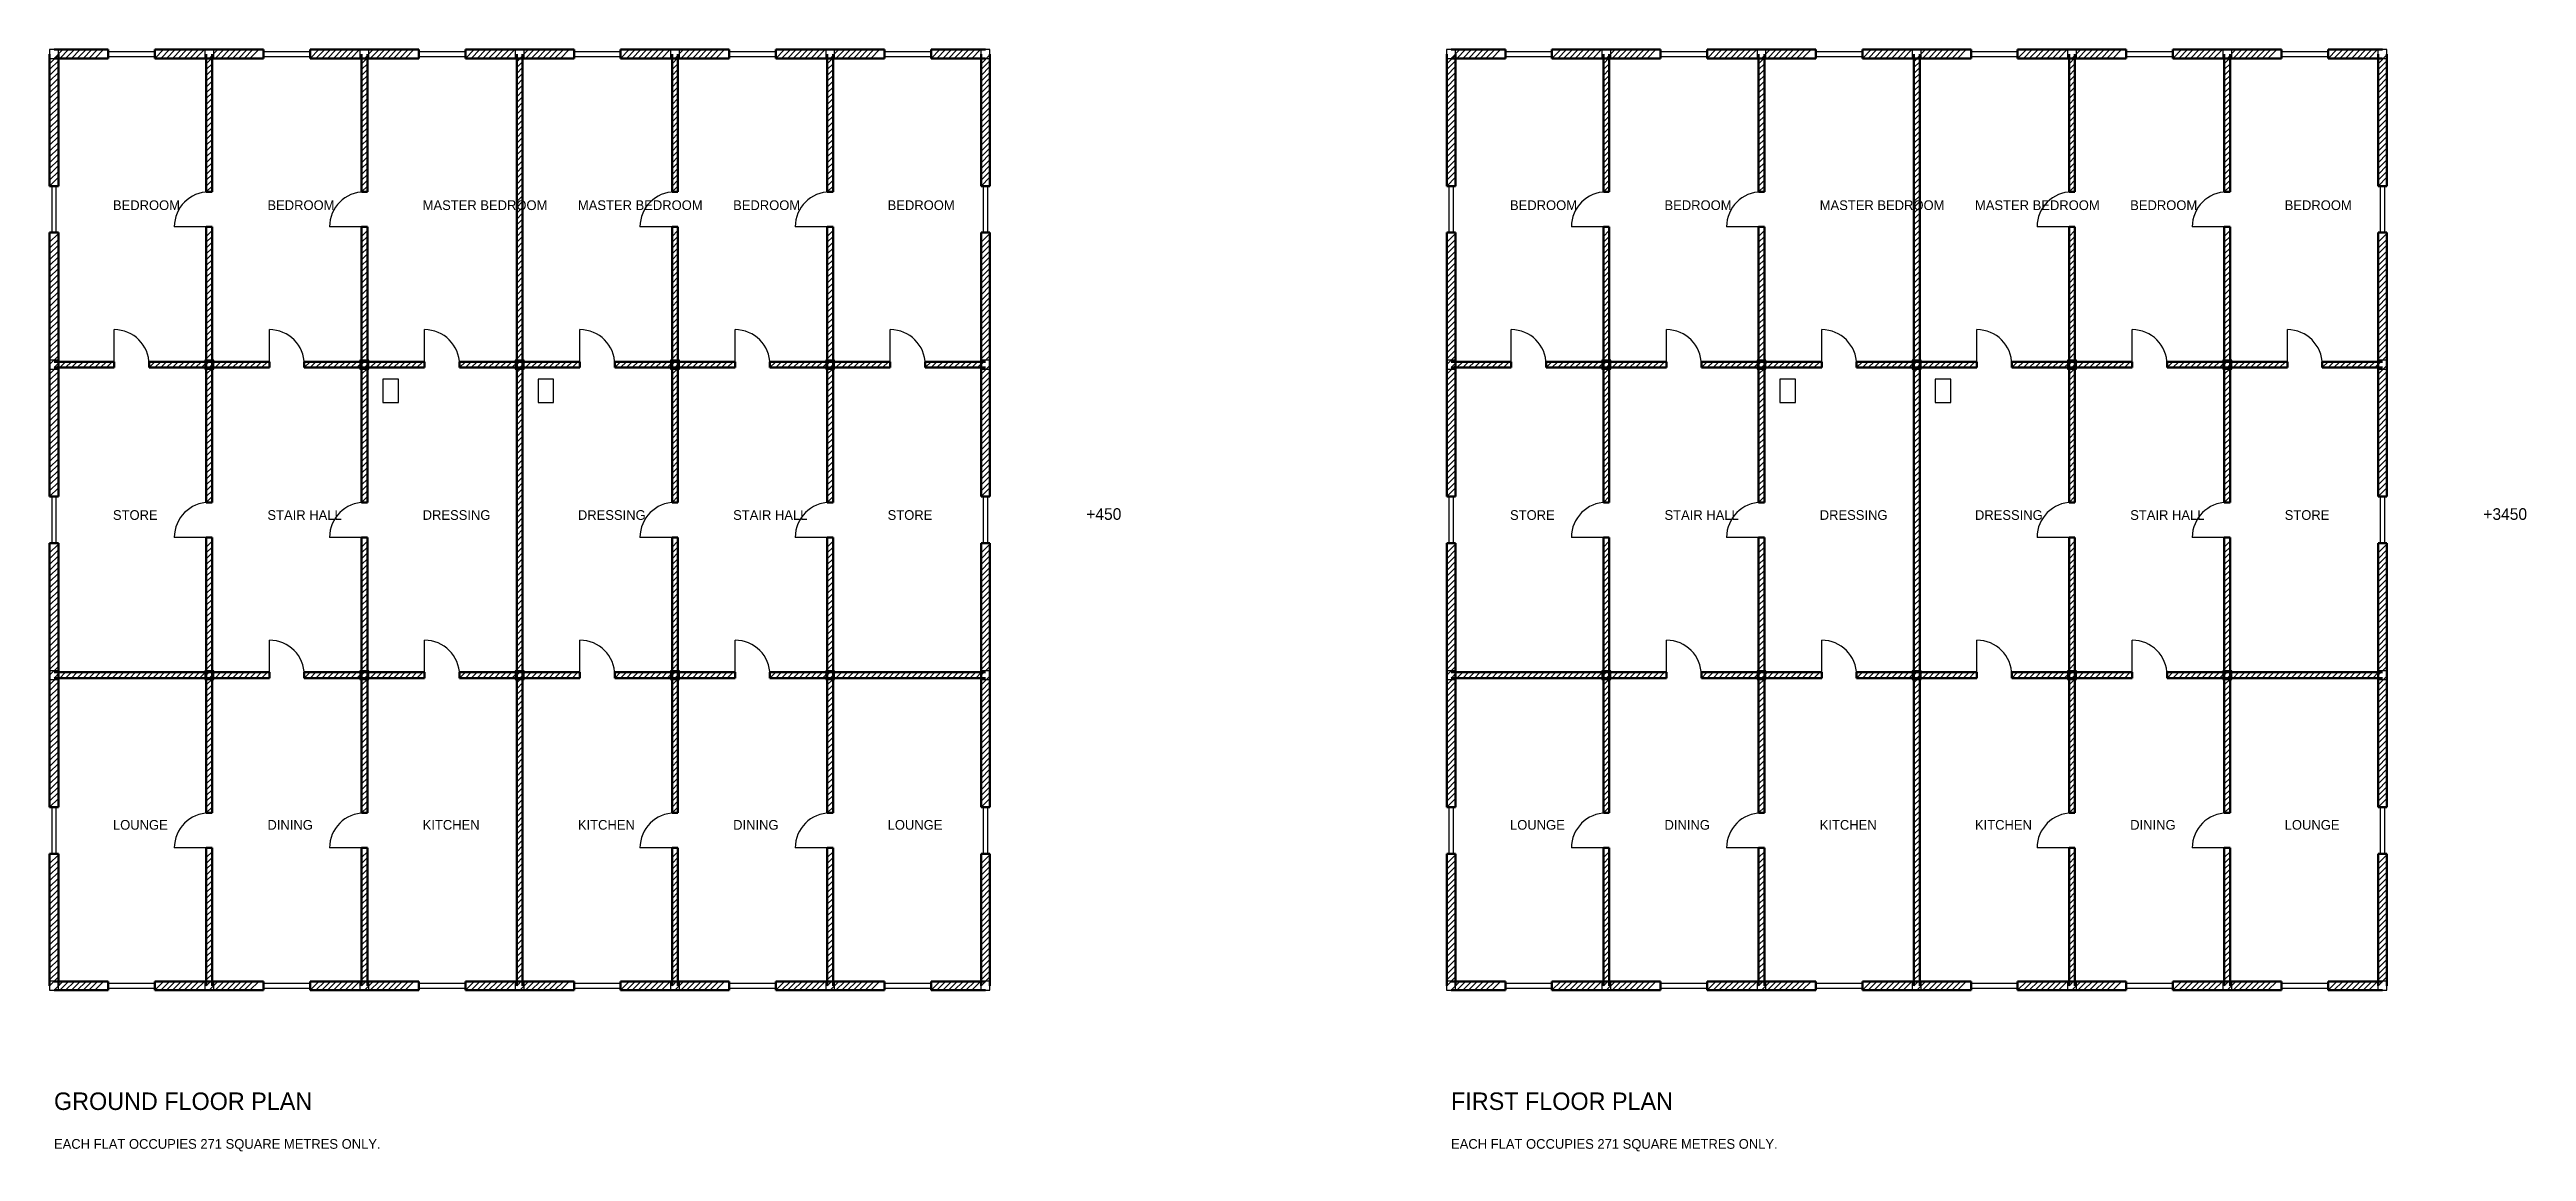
# Model space of a CAD drawing. Header units: millimetres. Extents: x -115 to 209599, y -4269 to 24115.
# Drawn here: x -115 to 63711, y -4269 to 24115 of the extents above; entities that cross this region are included whole.
import ezdxf

# ---------------------------------------------------------------- set-up
doc = ezdxf.new("R2010")
doc.units = ezdxf.units.MM
for name, color, linetype in [('COLUMN', 5, 'CONTINUOUS'), ('DOOR', 3, 'CONTINUOUS'), ('SANITARY', 7, 'CONTINUOUS'), ('TEXT', 6, 'CONTINUOUS'), ('WALL', 4, 'CONTINUOUS'), ('WIND', 2, 'CONTINUOUS')]:
    doc.layers.add(name, color=color, linetype=linetype)

msp = doc.modelspace()

# ---------------------------------------------------------------- texts
at = {"layer": 'TEXT'}
for s, height, p in [('BEDROOM', 250, (1518.8, 19981.2)), ('BEDROOM', 250, (5500, 19981.2)), ('MASTER BEDROOM', 250, (9500, 19981.2)), ('MASTER BEDROOM', 250, (13500, 19981.2)), ('BEDROOM', 250, (17500, 19981.2)), ('BEDROOM', 250, (21481.2, 19981.2)), ('BEDROOM', 250, (37518.8, 19981.2)), ('BEDROOM', 250, (41500, 19981.2)), ('MASTER BEDROOM', 250, (45500, 19981.2)), ('MASTER BEDROOM', 250, (49500, 19981.2)), ('BEDROOM', 250, (53500, 19981.2)), ('BEDROOM', 250, (57481.2, 19981.2)), ('STORE', 250, (1518.8, 12000)), ('STAIR HALL', 250, (5500, 12000)), ('DRESSING', 250, (9500, 12000)), ('DRESSING', 250, (13500, 12000)), ('STAIR HALL', 250, (17500, 12000)), ('STORE', 250, (21481.2, 12000)), ('+450', 300, (26600, 12000)), ('STORE', 250, (37518.8, 12000)), ('STAIR HALL', 250, (41500, 12000)), ('DRESSING', 250, (45500, 12000)), ('DRESSING', 250, (49500, 12000)), ('STAIR HALL', 250, (53500, 12000)), ('STORE', 250, (57481.2, 12000)), ('+3450', 300, (62600, 12000)), ('LOUNGE', 250, (1518.8, 4018.8)), ('DINING', 250, (5500, 4018.8)), ('KITCHEN', 250, (9500, 4018.8)), ('KITCHEN', 250, (13500, 4018.8)), ('DINING', 250, (17500, 4018.8)), ('LOUNGE', 250, (21481.2, 4018.8)), ('LOUNGE', 250, (37518.8, 4018.8)), ('DINING', 250, (41500, 4018.8)), ('KITCHEN', 250, (45500, 4018.8)), ('KITCHEN', 250, (49500, 4018.8)), ('DINING', 250, (53500, 4018.8)), ('LOUNGE', 250, (57481.2, 4018.8)), ('GROUND FLOOR PLAN', 450, (0, -3200)), ('FIRST FLOOR PLAN', 450, (36000, -3200)), ('EACH FLAT OCCUPIES 271 SQUARE METRES ONLY.', 250, (0, -4200)), ('EACH FLAT OCCUPIES 271 SQUARE METRES ONLY.', 250, (36000, -4200))]:
    msp.add_text(s, height=height, dxfattribs=at).set_placement(p)

# ---------------------------------------------------------------- linework, layer by layer
at = {"layer": 'COLUMN'}
for points in [[(-115, 23885), (115, 23885), (115, 24115), (-115, 24115)], [(3885, 23885), (4115, 23885), (4115, 24115), (3885, 24115)], [(7885, 23885), (8115, 23885), (8115, 24115), (7885, 24115)], [(11885, 23885), (12115, 23885), (12115, 24115), (11885, 24115)], [(15885, 23885), (16115, 23885), (16115, 24115), (15885, 24115)], [(19885, 23885), (20115, 23885), (20115, 24115), (19885, 24115)], [(23885, 23885), (24115, 23885), (24115, 24115), (23885, 24115)], [(35885, 23885), (36115, 23885), (36115, 24115), (35885, 24115)], [(39885, 23885), (40115, 23885), (40115, 24115), (39885, 24115)], [(43885, 23885), (44115, 23885), (44115, 24115), (43885, 24115)], [(47885, 23885), (48115, 23885), (48115, 24115), (47885, 24115)], [(51885, 23885), (52115, 23885), (52115, 24115), (51885, 24115)], [(55885, 23885), (56115, 23885), (56115, 24115), (55885, 24115)], [(59885, 23885), (60115, 23885), (60115, 24115), (59885, 24115)], [(-115, 15885), (115, 15885), (115, 16115), (-115, 16115)], [(3885, 15885), (4115, 15885), (4115, 16115), (3885, 16115)], [(7885, 15885), (8115, 15885), (8115, 16115), (7885, 16115)], [(11885, 15885), (12115, 15885), (12115, 16115), (11885, 16115)], [(15885, 15885), (16115, 15885), (16115, 16115), (15885, 16115)], [(19885, 15885), (20115, 15885), (20115, 16115), (19885, 16115)], [(23885, 15885), (24115, 15885), (24115, 16115), (23885, 16115)], [(35885, 15885), (36115, 15885), (36115, 16115), (35885, 16115)], [(39885, 15885), (40115, 15885), (40115, 16115), (39885, 16115)], [(43885, 15885), (44115, 15885), (44115, 16115), (43885, 16115)], [(47885, 15885), (48115, 15885), (48115, 16115), (47885, 16115)], [(51885, 15885), (52115, 15885), (52115, 16115), (51885, 16115)], [(55885, 15885), (56115, 15885), (56115, 16115), (55885, 16115)], [(59885, 15885), (60115, 15885), (60115, 16115), (59885, 16115)], [(-115, 7885), (115, 7885), (115, 8115), (-115, 8115)], [(3885, 7885), (4115, 7885), (4115, 8115), (3885, 8115)], [(7885, 7885), (8115, 7885), (8115, 8115), (7885, 8115)], [(11885, 7885), (12115, 7885), (12115, 8115), (11885, 8115)], [(15885, 7885), (16115, 7885), (16115, 8115), (15885, 8115)], [(19885, 7885), (20115, 7885), (20115, 8115), (19885, 8115)], [(23885, 7885), (24115, 7885), (24115, 8115), (23885, 8115)], [(35885, 7885), (36115, 7885), (36115, 8115), (35885, 8115)], [(39885, 7885), (40115, 7885), (40115, 8115), (39885, 8115)], [(43885, 7885), (44115, 7885), (44115, 8115), (43885, 8115)], [(47885, 7885), (48115, 7885), (48115, 8115), (47885, 8115)], [(51885, 7885), (52115, 7885), (52115, 8115), (51885, 8115)], [(55885, 7885), (56115, 7885), (56115, 8115), (55885, 8115)], [(59885, 7885), (60115, 7885), (60115, 8115), (59885, 8115)], [(-115, -115), (115, -115), (115, 115), (-115, 115)], [(3885, -115), (4115, -115), (4115, 115), (3885, 115)], [(7885, -115), (8115, -115), (8115, 115), (7885, 115)], [(11885, -115), (12115, -115), (12115, 115), (11885, 115)], [(15885, -115), (16115, -115), (16115, 115), (15885, 115)], [(19885, -115), (20115, -115), (20115, 115), (19885, 115)], [(23885, -115), (24115, -115), (24115, 115), (23885, 115)], [(35885, -115), (36115, -115), (36115, 115), (35885, 115)], [(39885, -115), (40115, -115), (40115, 115), (39885, 115)], [(43885, -115), (44115, -115), (44115, 115), (43885, 115)], [(47885, -115), (48115, -115), (48115, 115), (47885, 115)], [(51885, -115), (52115, -115), (52115, 115), (51885, 115)], [(55885, -115), (56115, -115), (56115, 115), (55885, 115)], [(59885, -115), (60115, -115), (60115, 115), (59885, 115)]]:
    msp.add_lwpolyline(points, close=True, dxfattribs=at)
at = {"layer": 'DOOR'}
for p, q in [((4000, 19550), (3100, 19550)), ((8000, 19550), (7100, 19550)), ((16000, 19550), (15100, 19550)), ((20000, 19550), (19100, 19550)), ((40000, 19550), (39100, 19550)), ((44000, 19550), (43100, 19550)), ((52000, 19550), (51100, 19550)), ((56000, 19550), (55100, 19550)), ((1550, 16000), (1550, 16900)), ((5550, 16000), (5550, 16900)), ((9550, 16000), (9550, 16900)), ((13550, 16000), (13550, 16900)), ((17550, 16000), (17550, 16900)), ((21550, 16000), (21550, 16900)), ((37550, 16000), (37550, 16900)), ((41550, 16000), (41550, 16900)), ((45550, 16000), (45550, 16900)), ((49550, 16000), (49550, 16900)), ((53550, 16000), (53550, 16900)), ((57550, 16000), (57550, 16900)), ((4000, 11550), (3100, 11550)), ((8000, 11550), (7100, 11550)), ((16000, 11550), (15100, 11550)), ((20000, 11550), (19100, 11550)), ((40000, 11550), (39100, 11550)), ((44000, 11550), (43100, 11550)), ((52000, 11550), (51100, 11550)), ((56000, 11550), (55100, 11550)), ((5550, 8000), (5550, 8900)), ((9550, 8000), (9550, 8900)), ((13550, 8000), (13550, 8900)), ((17550, 8000), (17550, 8900)), ((41550, 8000), (41550, 8900)), ((45550, 8000), (45550, 8900)), ((49550, 8000), (49550, 8900)), ((53550, 8000), (53550, 8900)), ((4000, 3550), (3100, 3550)), ((8000, 3550), (7100, 3550)), ((16000, 3550), (15100, 3550)), ((20000, 3550), (19100, 3550)), ((40000, 3550), (39100, 3550)), ((44000, 3550), (43100, 3550)), ((52000, 3550), (51100, 3550)), ((56000, 3550), (55100, 3550))]:
    msp.add_line(p, q, dxfattribs=at)
for centre, start, end in [((4000, 19550), 90, 180), ((8000, 19550), 90, 180), ((16000, 19550), 90, 180), ((20000, 19550), 90, 180), ((40000, 19550), 90, 180), ((44000, 19550), 90, 180), ((52000, 19550), 90, 180), ((56000, 19550), 90, 180), ((1550, 16000), 0, 90), ((5550, 16000), 0, 90), ((9550, 16000), 0, 90), ((13550, 16000), 0, 90), ((17550, 16000), 0, 90), ((21550, 16000), 0, 90), ((37550, 16000), 0, 90), ((41550, 16000), 0, 90), ((45550, 16000), 0, 90), ((49550, 16000), 0, 90), ((53550, 16000), 0, 90), ((57550, 16000), 0, 90), ((4000, 11550), 90, 180), ((8000, 11550), 90, 180), ((16000, 11550), 90, 180), ((20000, 11550), 90, 180), ((40000, 11550), 90, 180), ((44000, 11550), 90, 180), ((52000, 11550), 90, 180), ((56000, 11550), 90, 180), ((5550, 8000), 0, 90), ((9550, 8000), 0, 90), ((13550, 8000), 0, 90), ((17550, 8000), 0, 90), ((41550, 8000), 0, 90), ((45550, 8000), 0, 90), ((49550, 8000), 0, 90), ((53550, 8000), 0, 90), ((4000, 3550), 90, 180), ((8000, 3550), 90, 180), ((16000, 3550), 90, 180), ((20000, 3550), 90, 180), ((40000, 3550), 90, 180), ((44000, 3550), 90, 180), ((52000, 3550), 90, 180), ((56000, 3550), 90, 180)]:
    msp.add_arc(centre, 900, start, end, dxfattribs=at)
at = {"layer": 'SANITARY'}
for points in [[(8475, 15025), (8875, 15025), (8875, 15625), (8475, 15625)], [(12475, 15025), (12875, 15025), (12875, 15625), (12475, 15625)], [(44475, 15025), (44875, 15025), (44875, 15625), (44475, 15625)], [(48475, 15025), (48875, 15025), (48875, 15625), (48475, 15625)]]:
    msp.add_lwpolyline(points, close=True, dxfattribs=at)
at = {"layer": 'WALL', "lineweight": 50}
for p, q in [((-112.5, 20600), (-112.5, 24000)), ((1400, 24112.5), (0, 24112.5)), ((0, 23887.5), (1400, 23887.5)), ((112.5, 24000), (112.5, 20600)), ((1400, 23887.5), (1400, 24112.5)), ((4000, 24112.5), (2600, 24112.5)), ((2600, 23887.5), (2600, 24112.5)), ((2600, 23887.5), (4000, 23887.5)), ((3925, 20450), (3925, 24000)), ((5400, 24112.5), (4000, 24112.5)), ((4000, 23887.5), (5400, 23887.5)), ((4075, 24000), (4075, 20450)), ((5400, 23887.5), (5400, 24112.5)), ((8000, 24112.5), (6600, 24112.5)), ((6600, 23887.5), (6600, 24112.5)), ((6600, 23887.5), (8000, 23887.5)), ((7925, 20450), (7925, 24000)), ((9400, 24112.5), (8000, 24112.5)), ((8000, 23887.5), (9400, 23887.5)), ((8075, 24000), (8075, 20450)), ((9400, 23887.5), (9400, 24112.5)), ((12000, 24112.5), (10600, 24112.5)), ((10600, 23887.5), (10600, 24112.5)), ((10600, 23887.5), (12000, 23887.5)), ((11925, 16000), (11925, 24000)), ((13400, 24112.5), (12000, 24112.5)), ((12000, 23887.5), (13400, 23887.5)), ((12075, 24000), (12075, 16000)), ((13400, 23887.5), (13400, 24112.5)), ((16000, 24112.5), (14600, 24112.5)), ((14600, 23887.5), (14600, 24112.5)), ((14600, 23887.5), (16000, 23887.5)), ((15925, 20450), (15925, 24000)), ((17400, 24112.5), (16000, 24112.5)), ((16000, 23887.5), (17400, 23887.5)), ((16075, 24000), (16075, 20450)), ((17400, 23887.5), (17400, 24112.5)), ((20000, 24112.5), (18600, 24112.5)), ((18600, 23887.5), (18600, 24112.5)), ((18600, 23887.5), (20000, 23887.5)), ((19925, 20450), (19925, 24000)), ((21400, 24112.5), (20000, 24112.5)), ((20000, 23887.5), (21400, 23887.5)), ((20075, 24000), (20075, 20450)), ((21400, 23887.5), (21400, 24112.5)), ((24000, 24112.5), (22600, 24112.5)), ((22600, 23887.5), (22600, 24112.5)), ((22600, 23887.5), (24000, 23887.5)), ((23887.5, 20600), (23887.5, 24000)), ((24112.5, 24000), (24112.5, 20600)), ((35887.5, 20600), (35887.5, 24000)), ((37400, 24112.5), (36000, 24112.5)), ((36000, 23887.5), (37400, 23887.5)), ((36112.5, 24000), (36112.5, 20600)), ((37400, 23887.5), (37400, 24112.5)), ((40000, 24112.5), (38600, 24112.5)), ((38600, 23887.5), (38600, 24112.5)), ((38600, 23887.5), (40000, 23887.5)), ((39925, 20450), (39925, 24000)), ((41400, 24112.5), (40000, 24112.5)), ((40000, 23887.5), (41400, 23887.5)), ((40075, 24000), (40075, 20450)), ((41400, 23887.5), (41400, 24112.5)), ((44000, 24112.5), (42600, 24112.5)), ((42600, 23887.5), (42600, 24112.5)), ((42600, 23887.5), (44000, 23887.5)), ((43925, 20450), (43925, 24000)), ((45400, 24112.5), (44000, 24112.5)), ((44000, 23887.5), (45400, 23887.5)), ((44075, 24000), (44075, 20450)), ((45400, 23887.5), (45400, 24112.5)), ((48000, 24112.5), (46600, 24112.5)), ((46600, 23887.5), (46600, 24112.5)), ((46600, 23887.5), (48000, 23887.5)), ((47925, 16000), (47925, 24000)), ((49400, 24112.5), (48000, 24112.5)), ((48000, 23887.5), (49400, 23887.5)), ((48075, 24000), (48075, 16000)), ((49400, 23887.5), (49400, 24112.5)), ((52000, 24112.5), (50600, 24112.5)), ((50600, 23887.5), (50600, 24112.5)), ((50600, 23887.5), (52000, 23887.5)), ((51925, 20450), (51925, 24000)), ((53400, 24112.5), (52000, 24112.5)), ((52000, 23887.5), (53400, 23887.5)), ((52075, 24000), (52075, 20450)), ((53400, 23887.5), (53400, 24112.5)), ((56000, 24112.5), (54600, 24112.5)), ((54600, 23887.5), (54600, 24112.5)), ((54600, 23887.5), (56000, 23887.5)), ((55925, 20450), (55925, 24000)), ((57400, 24112.5), (56000, 24112.5)), ((56000, 23887.5), (57400, 23887.5)), ((56075, 24000), (56075, 20450)), ((57400, 23887.5), (57400, 24112.5)), ((60000, 24112.5), (58600, 24112.5)), ((58600, 23887.5), (58600, 24112.5)), ((58600, 23887.5), (60000, 23887.5)), ((59887.5, 20600), (59887.5, 24000)), ((60112.5, 24000), (60112.5, 20600)), ((-112.5, 20600), (112.5, 20600)), ((3925, 20450), (4075, 20450)), ((7925, 20450), (8075, 20450)), ((15925, 20450), (16075, 20450)), ((19925, 20450), (20075, 20450)), ((23887.5, 20600), (24112.5, 20600)), ((35887.5, 20600), (36112.5, 20600)), ((39925, 20450), (40075, 20450)), ((43925, 20450), (44075, 20450)), ((51925, 20450), (52075, 20450)), ((55925, 20450), (56075, 20450)), ((59887.5, 20600), (60112.5, 20600)), ((-112.5, 16000), (-112.5, 19400)), ((-112.5, 19400), (112.5, 19400)), ((112.5, 19400), (112.5, 16000)), ((3925, 16000), (3925, 19550)), ((3925, 19550), (4075, 19550)), ((4075, 19550), (4075, 16000)), ((7925, 16000), (7925, 19550)), ((7925, 19550), (8075, 19550)), ((8075, 19550), (8075, 16000)), ((15925, 16000), (15925, 19550)), ((15925, 19550), (16075, 19550)), ((16075, 19550), (16075, 16000)), ((19925, 16000), (19925, 19550)), ((19925, 19550), (20075, 19550)), ((20075, 19550), (20075, 16000)), ((23887.5, 16000), (23887.5, 19400)), ((23887.5, 19400), (24112.5, 19400)), ((24112.5, 19400), (24112.5, 16000)), ((35887.5, 16000), (35887.5, 19400)), ((35887.5, 19400), (36112.5, 19400)), ((36112.5, 19400), (36112.5, 16000)), ((39925, 16000), (39925, 19550)), ((39925, 19550), (40075, 19550)), ((40075, 19550), (40075, 16000)), ((43925, 16000), (43925, 19550)), ((43925, 19550), (44075, 19550)), ((44075, 19550), (44075, 16000)), ((51925, 16000), (51925, 19550)), ((51925, 19550), (52075, 19550)), ((52075, 19550), (52075, 16000)), ((55925, 16000), (55925, 19550)), ((55925, 19550), (56075, 19550)), ((56075, 19550), (56075, 16000)), ((59887.5, 16000), (59887.5, 19400)), ((59887.5, 19400), (60112.5, 19400)), ((60112.5, 19400), (60112.5, 16000)), ((-112.5, 12600), (-112.5, 16000)), ((1550, 16075), (0, 16075)), ((112.5, 16000), (112.5, 12600)), ((1550, 15925), (1550, 16075)), ((4000, 16075), (2450, 16075)), ((2450, 15925), (2450, 16075)), ((3925, 12450), (3925, 16000)), ((5550, 16075), (4000, 16075)), ((4075, 16000), (4075, 12450)), ((5550, 15925), (5550, 16075)), ((8000, 16075), (6450, 16075)), ((6450, 15925), (6450, 16075)), ((7925, 12450), (7925, 16000)), ((9550, 16075), (8000, 16075)), ((8075, 16000), (8075, 12450)), ((9550, 15925), (9550, 16075)), ((12000, 16075), (10450, 16075)), ((10450, 15925), (10450, 16075)), ((11925, 8000), (11925, 16000)), ((13550, 16075), (12000, 16075)), ((12075, 16000), (12075, 8000)), ((13550, 15925), (13550, 16075)), ((16000, 16075), (14450, 16075)), ((14450, 15925), (14450, 16075)), ((15925, 12450), (15925, 16000)), ((17550, 16075), (16000, 16075)), ((16075, 16000), (16075, 12450)), ((17550, 15925), (17550, 16075)), ((20000, 16075), (18450, 16075)), ((18450, 15925), (18450, 16075)), ((19925, 12450), (19925, 16000)), ((21550, 16075), (20000, 16075)), ((20075, 16000), (20075, 12450)), ((21550, 15925), (21550, 16075)), ((24000, 16075), (22450, 16075)), ((22450, 15925), (22450, 16075)), ((23887.5, 12600), (23887.5, 16000)), ((24112.5, 16000), (24112.5, 12600)), ((35887.5, 12600), (35887.5, 16000)), ((37550, 16075), (36000, 16075)), ((36112.5, 16000), (36112.5, 12600)), ((37550, 15925), (37550, 16075)), ((40000, 16075), (38450, 16075)), ((38450, 15925), (38450, 16075)), ((39925, 12450), (39925, 16000)), ((41550, 16075), (40000, 16075)), ((40075, 16000), (40075, 12450)), ((41550, 15925), (41550, 16075)), ((44000, 16075), (42450, 16075)), ((42450, 15925), (42450, 16075)), ((43925, 12450), (43925, 16000)), ((45550, 16075), (44000, 16075)), ((44075, 16000), (44075, 12450)), ((45550, 15925), (45550, 16075)), ((48000, 16075), (46450, 16075)), ((46450, 15925), (46450, 16075)), ((47925, 8000), (47925, 16000)), ((49550, 16075), (48000, 16075)), ((48075, 16000), (48075, 8000)), ((49550, 15925), (49550, 16075)), ((52000, 16075), (50450, 16075)), ((50450, 15925), (50450, 16075)), ((51925, 12450), (51925, 16000)), ((53550, 16075), (52000, 16075)), ((52075, 16000), (52075, 12450)), ((53550, 15925), (53550, 16075)), ((56000, 16075), (54450, 16075)), ((54450, 15925), (54450, 16075)), ((55925, 12450), (55925, 16000)), ((57550, 16075), (56000, 16075)), ((56075, 16000), (56075, 12450)), ((57550, 15925), (57550, 16075)), ((60000, 16075), (58450, 16075)), ((58450, 15925), (58450, 16075)), ((59887.5, 12600), (59887.5, 16000)), ((60112.5, 16000), (60112.5, 12600)), ((0, 15925), (1550, 15925)), ((2450, 15925), (4000, 15925)), ((4000, 15925), (5550, 15925)), ((6450, 15925), (8000, 15925)), ((8000, 15925), (9550, 15925)), ((10450, 15925), (12000, 15925)), ((12000, 15925), (13550, 15925)), ((14450, 15925), (16000, 15925)), ((16000, 15925), (17550, 15925)), ((18450, 15925), (20000, 15925)), ((20000, 15925), (21550, 15925)), ((22450, 15925), (24000, 15925)), ((36000, 15925), (37550, 15925)), ((38450, 15925), (40000, 15925)), ((40000, 15925), (41550, 15925)), ((42450, 15925), (44000, 15925)), ((44000, 15925), (45550, 15925)), ((46450, 15925), (48000, 15925)), ((48000, 15925), (49550, 15925)), ((50450, 15925), (52000, 15925)), ((52000, 15925), (53550, 15925)), ((54450, 15925), (56000, 15925)), ((56000, 15925), (57550, 15925)), ((58450, 15925), (60000, 15925)), ((-112.5, 12600), (112.5, 12600)), ((3925, 12450), (4075, 12450)), ((7925, 12450), (8075, 12450)), ((15925, 12450), (16075, 12450)), ((19925, 12450), (20075, 12450)), ((23887.5, 12600), (24112.5, 12600)), ((35887.5, 12600), (36112.5, 12600)), ((39925, 12450), (40075, 12450)), ((43925, 12450), (44075, 12450)), ((51925, 12450), (52075, 12450)), ((55925, 12450), (56075, 12450)), ((59887.5, 12600), (60112.5, 12600)), ((3925, 8000), (3925, 11550)), ((3925, 11550), (4075, 11550)), ((4075, 11550), (4075, 8000)), ((7925, 8000), (7925, 11550)), ((7925, 11550), (8075, 11550)), ((8075, 11550), (8075, 8000)), ((15925, 8000), (15925, 11550)), ((15925, 11550), (16075, 11550)), ((16075, 11550), (16075, 8000)), ((19925, 8000), (19925, 11550)), ((19925, 11550), (20075, 11550)), ((20075, 11550), (20075, 8000)), ((39925, 8000), (39925, 11550)), ((39925, 11550), (40075, 11550)), ((40075, 11550), (40075, 8000)), ((43925, 8000), (43925, 11550)), ((43925, 11550), (44075, 11550)), ((44075, 11550), (44075, 8000)), ((51925, 8000), (51925, 11550)), ((51925, 11550), (52075, 11550)), ((52075, 11550), (52075, 8000)), ((55925, 8000), (55925, 11550)), ((55925, 11550), (56075, 11550)), ((56075, 11550), (56075, 8000)), ((-112.5, 8000), (-112.5, 11400)), ((-112.5, 11400), (112.5, 11400)), ((112.5, 11400), (112.5, 8000)), ((23887.5, 8000), (23887.5, 11400)), ((23887.5, 11400), (24112.5, 11400)), ((24112.5, 11400), (24112.5, 8000)), ((35887.5, 8000), (35887.5, 11400)), ((35887.5, 11400), (36112.5, 11400)), ((36112.5, 11400), (36112.5, 8000)), ((59887.5, 8000), (59887.5, 11400)), ((59887.5, 11400), (60112.5, 11400)), ((60112.5, 11400), (60112.5, 8000)), ((-112.5, 4600), (-112.5, 8000)), ((4000, 8075), (0, 8075)), ((0, 7925), (4000, 7925)), ((112.5, 8000), (112.5, 4600)), ((3925, 4450), (3925, 8000)), ((5550, 8075), (4000, 8075)), ((4000, 7925), (5550, 7925)), ((4075, 8000), (4075, 4450)), ((5550, 7925), (5550, 8075)), ((8000, 8075), (6450, 8075)), ((6450, 7925), (6450, 8075)), ((6450, 7925), (8000, 7925)), ((7925, 4450), (7925, 8000)), ((9550, 8075), (8000, 8075)), ((8000, 7925), (9550, 7925)), ((8075, 8000), (8075, 4450)), ((9550, 7925), (9550, 8075)), ((12000, 8075), (10450, 8075)), ((10450, 7925), (10450, 8075)), ((10450, 7925), (12000, 7925)), ((11925, 0), (11925, 8000)), ((13550, 8075), (12000, 8075)), ((12000, 7925), (13550, 7925)), ((12075, 8000), (12075, 0)), ((13550, 7925), (13550, 8075)), ((16000, 8075), (14450, 8075)), ((14450, 7925), (14450, 8075)), ((14450, 7925), (16000, 7925)), ((15925, 4450), (15925, 8000)), ((17550, 8075), (16000, 8075)), ((16000, 7925), (17550, 7925)), ((16075, 8000), (16075, 4450)), ((17550, 7925), (17550, 8075)), ((20000, 8075), (18450, 8075)), ((18450, 7925), (18450, 8075)), ((18450, 7925), (20000, 7925)), ((19925, 4450), (19925, 8000)), ((24000, 8075), (20000, 8075)), ((20000, 7925), (24000, 7925)), ((20075, 8000), (20075, 4450)), ((23887.5, 4600), (23887.5, 8000)), ((24112.5, 8000), (24112.5, 4600)), ((35887.5, 4600), (35887.5, 8000)), ((40000, 8075), (36000, 8075)), ((36000, 7925), (40000, 7925)), ((36112.5, 8000), (36112.5, 4600)), ((39925, 4450), (39925, 8000)), ((41550, 8075), (40000, 8075)), ((40000, 7925), (41550, 7925)), ((40075, 8000), (40075, 4450)), ((41550, 7925), (41550, 8075)), ((44000, 8075), (42450, 8075)), ((42450, 7925), (42450, 8075)), ((42450, 7925), (44000, 7925)), ((43925, 4450), (43925, 8000)), ((45550, 8075), (44000, 8075)), ((44000, 7925), (45550, 7925)), ((44075, 8000), (44075, 4450)), ((45550, 7925), (45550, 8075)), ((48000, 8075), (46450, 8075)), ((46450, 7925), (46450, 8075)), ((46450, 7925), (48000, 7925)), ((47925, 0), (47925, 8000)), ((49550, 8075), (48000, 8075)), ((48000, 7925), (49550, 7925)), ((48075, 8000), (48075, 0)), ((49550, 7925), (49550, 8075)), ((52000, 8075), (50450, 8075)), ((50450, 7925), (50450, 8075)), ((50450, 7925), (52000, 7925)), ((51925, 4450), (51925, 8000)), ((53550, 8075), (52000, 8075)), ((52000, 7925), (53550, 7925)), ((52075, 8000), (52075, 4450)), ((53550, 7925), (53550, 8075)), ((56000, 8075), (54450, 8075)), ((54450, 7925), (54450, 8075)), ((54450, 7925), (56000, 7925)), ((55925, 4450), (55925, 8000)), ((60000, 8075), (56000, 8075)), ((56000, 7925), (60000, 7925)), ((56075, 8000), (56075, 4450)), ((59887.5, 4600), (59887.5, 8000)), ((60112.5, 8000), (60112.5, 4600)), ((-112.5, 4600), (112.5, 4600)), ((23887.5, 4600), (24112.5, 4600)), ((35887.5, 4600), (36112.5, 4600)), ((59887.5, 4600), (60112.5, 4600)), ((3925, 4450), (4075, 4450)), ((7925, 4450), (8075, 4450)), ((15925, 4450), (16075, 4450)), ((19925, 4450), (20075, 4450)), ((39925, 4450), (40075, 4450)), ((43925, 4450), (44075, 4450)), ((51925, 4450), (52075, 4450)), ((55925, 4450), (56075, 4450)), ((-112.5, 0), (-112.5, 3400)), ((-112.5, 3400), (112.5, 3400)), ((112.5, 3400), (112.5, 0)), ((3925, 0), (3925, 3550)), ((3925, 3550), (4075, 3550)), ((4075, 3550), (4075, 0)), ((7925, 0), (7925, 3550)), ((7925, 3550), (8075, 3550)), ((8075, 3550), (8075, 0)), ((15925, 0), (15925, 3550)), ((15925, 3550), (16075, 3550)), ((16075, 3550), (16075, 0)), ((19925, 0), (19925, 3550)), ((19925, 3550), (20075, 3550)), ((20075, 3550), (20075, 0)), ((23887.5, 0), (23887.5, 3400)), ((23887.5, 3400), (24112.5, 3400)), ((24112.5, 3400), (24112.5, 0)), ((35887.5, 0), (35887.5, 3400)), ((35887.5, 3400), (36112.5, 3400)), ((36112.5, 3400), (36112.5, 0)), ((39925, 0), (39925, 3550)), ((39925, 3550), (40075, 3550)), ((40075, 3550), (40075, 0)), ((43925, 0), (43925, 3550)), ((43925, 3550), (44075, 3550)), ((44075, 3550), (44075, 0)), ((51925, 0), (51925, 3550)), ((51925, 3550), (52075, 3550)), ((52075, 3550), (52075, 0)), ((55925, 0), (55925, 3550)), ((55925, 3550), (56075, 3550)), ((56075, 3550), (56075, 0)), ((59887.5, 0), (59887.5, 3400)), ((59887.5, 3400), (60112.5, 3400)), ((60112.5, 3400), (60112.5, 0)), ((1400, 112.5), (0, 112.5)), ((1400, -112.5), (1400, 112.5)), ((4000, 112.5), (2600, 112.5)), ((2600, -112.5), (2600, 112.5)), ((5400, 112.5), (4000, 112.5)), ((5400, -112.5), (5400, 112.5)), ((8000, 112.5), (6600, 112.5)), ((6600, -112.5), (6600, 112.5)), ((9400, 112.5), (8000, 112.5)), ((9400, -112.5), (9400, 112.5)), ((12000, 112.5), (10600, 112.5)), ((10600, -112.5), (10600, 112.5)), ((13400, 112.5), (12000, 112.5)), ((13400, -112.5), (13400, 112.5)), ((16000, 112.5), (14600, 112.5)), ((14600, -112.5), (14600, 112.5)), ((17400, 112.5), (16000, 112.5)), ((17400, -112.5), (17400, 112.5)), ((20000, 112.5), (18600, 112.5)), ((18600, -112.5), (18600, 112.5)), ((21400, 112.5), (20000, 112.5)), ((21400, -112.5), (21400, 112.5)), ((24000, 112.5), (22600, 112.5)), ((22600, -112.5), (22600, 112.5)), ((37400, 112.5), (36000, 112.5)), ((37400, -112.5), (37400, 112.5)), ((40000, 112.5), (38600, 112.5)), ((38600, -112.5), (38600, 112.5)), ((41400, 112.5), (40000, 112.5)), ((41400, -112.5), (41400, 112.5)), ((44000, 112.5), (42600, 112.5)), ((42600, -112.5), (42600, 112.5)), ((45400, 112.5), (44000, 112.5)), ((45400, -112.5), (45400, 112.5)), ((48000, 112.5), (46600, 112.5)), ((46600, -112.5), (46600, 112.5)), ((49400, 112.5), (48000, 112.5)), ((49400, -112.5), (49400, 112.5)), ((52000, 112.5), (50600, 112.5)), ((50600, -112.5), (50600, 112.5)), ((53400, 112.5), (52000, 112.5)), ((53400, -112.5), (53400, 112.5)), ((56000, 112.5), (54600, 112.5)), ((54600, -112.5), (54600, 112.5)), ((57400, 112.5), (56000, 112.5)), ((57400, -112.5), (57400, 112.5)), ((60000, 112.5), (58600, 112.5)), ((58600, -112.5), (58600, 112.5)), ((0, -112.5), (1400, -112.5)), ((2600, -112.5), (4000, -112.5)), ((4000, -112.5), (5400, -112.5)), ((6600, -112.5), (8000, -112.5)), ((8000, -112.5), (9400, -112.5)), ((10600, -112.5), (12000, -112.5)), ((12000, -112.5), (13400, -112.5)), ((14600, -112.5), (16000, -112.5)), ((16000, -112.5), (17400, -112.5)), ((18600, -112.5), (20000, -112.5)), ((20000, -112.5), (21400, -112.5)), ((22600, -112.5), (24000, -112.5)), ((36000, -112.5), (37400, -112.5)), ((38600, -112.5), (40000, -112.5)), ((40000, -112.5), (41400, -112.5)), ((42600, -112.5), (44000, -112.5)), ((44000, -112.5), (45400, -112.5)), ((46600, -112.5), (48000, -112.5)), ((48000, -112.5), (49400, -112.5)), ((50600, -112.5), (52000, -112.5)), ((52000, -112.5), (53400, -112.5)), ((54600, -112.5), (56000, -112.5)), ((56000, -112.5), (57400, -112.5)), ((58600, -112.5), (60000, -112.5))]:
    msp.add_line(p, q, dxfattribs=at)
at = {"layer": 'WALL'}
for p, q in [((-112.5, 23750), (112.5, 23975)), ((-112.5, 23600), (112.5, 23825)), ((-112.5, 23450), (112.5, 23675)), ((0, 23887.5), (225, 24112.5)), ((150, 23887.5), (375, 24112.5)), ((300, 23887.5), (525, 24112.5)), ((450, 23887.5), (675, 24112.5)), ((600, 23887.5), (825, 24112.5)), ((750, 23887.5), (975, 24112.5)), ((900, 23887.5), (1125, 24112.5)), ((1050, 23887.5), (1275, 24112.5)), ((2600, 23887.5), (2825, 24112.5)), ((2750, 23887.5), (2975, 24112.5)), ((2900, 23887.5), (3125, 24112.5)), ((3050, 23887.5), (3275, 24112.5)), ((3200, 23887.5), (3425, 24112.5)), ((3350, 23887.5), (3575, 24112.5)), ((3500, 23887.5), (3725, 24112.5)), ((3650, 23887.5), (3875, 24112.5)), ((3925, 23750), (4075, 23900)), ((3925, 23600), (4075, 23750)), ((4000, 23887.5), (4225, 24112.5)), ((4150, 23887.5), (4375, 24112.5)), ((4300, 23887.5), (4525, 24112.5)), ((4450, 23887.5), (4675, 24112.5)), ((4600, 23887.5), (4825, 24112.5)), ((4750, 23887.5), (4975, 24112.5)), ((4900, 23887.5), (5125, 24112.5)), ((5050, 23887.5), (5275, 24112.5)), ((6600, 23887.5), (6825, 24112.5)), ((6750, 23887.5), (6975, 24112.5)), ((6900, 23887.5), (7125, 24112.5)), ((7050, 23887.5), (7275, 24112.5)), ((7200, 23887.5), (7425, 24112.5)), ((7350, 23887.5), (7575, 24112.5)), ((7500, 23887.5), (7725, 24112.5)), ((7650, 23887.5), (7875, 24112.5)), ((7925, 23750), (8075, 23900)), ((7925, 23600), (8075, 23750)), ((8000, 23887.5), (8225, 24112.5)), ((8150, 23887.5), (8375, 24112.5)), ((8300, 23887.5), (8525, 24112.5)), ((8450, 23887.5), (8675, 24112.5)), ((8600, 23887.5), (8825, 24112.5)), ((8750, 23887.5), (8975, 24112.5)), ((8900, 23887.5), (9125, 24112.5)), ((9050, 23887.5), (9275, 24112.5)), ((10600, 23887.5), (10825, 24112.5)), ((10750, 23887.5), (10975, 24112.5)), ((10900, 23887.5), (11125, 24112.5)), ((11050, 23887.5), (11275, 24112.5)), ((11200, 23887.5), (11425, 24112.5)), ((11350, 23887.5), (11575, 24112.5)), ((11500, 23887.5), (11725, 24112.5)), ((11650, 23887.5), (11875, 24112.5)), ((11925, 23800), (12075, 23950)), ((11925, 23650), (12075, 23800)), ((11925, 23500), (12075, 23650)), ((12000, 23887.5), (12225, 24112.5)), ((12150, 23887.5), (12375, 24112.5)), ((12300, 23887.5), (12525, 24112.5)), ((12450, 23887.5), (12675, 24112.5)), ((12600, 23887.5), (12825, 24112.5)), ((12750, 23887.5), (12975, 24112.5)), ((12900, 23887.5), (13125, 24112.5)), ((13050, 23887.5), (13275, 24112.5)), ((14600, 23887.5), (14825, 24112.5)), ((14750, 23887.5), (14975, 24112.5)), ((14900, 23887.5), (15125, 24112.5)), ((15050, 23887.5), (15275, 24112.5)), ((15200, 23887.5), (15425, 24112.5)), ((15350, 23887.5), (15575, 24112.5)), ((15500, 23887.5), (15725, 24112.5)), ((15650, 23887.5), (15875, 24112.5)), ((15925, 23750), (16075, 23900)), ((15925, 23600), (16075, 23750)), ((16000, 23887.5), (16225, 24112.5)), ((16150, 23887.5), (16375, 24112.5)), ((16300, 23887.5), (16525, 24112.5)), ((16450, 23887.5), (16675, 24112.5)), ((16600, 23887.5), (16825, 24112.5)), ((16750, 23887.5), (16975, 24112.5)), ((16900, 23887.5), (17125, 24112.5)), ((17050, 23887.5), (17275, 24112.5)), ((18600, 23887.5), (18825, 24112.5)), ((18750, 23887.5), (18975, 24112.5)), ((18900, 23887.5), (19125, 24112.5)), ((19050, 23887.5), (19275, 24112.5)), ((19200, 23887.5), (19425, 24112.5)), ((19350, 23887.5), (19575, 24112.5)), ((19500, 23887.5), (19725, 24112.5)), ((19650, 23887.5), (19875, 24112.5)), ((19925, 23750), (20075, 23900)), ((19925, 23600), (20075, 23750)), ((20000, 23887.5), (20225, 24112.5)), ((20150, 23887.5), (20375, 24112.5)), ((20300, 23887.5), (20525, 24112.5)), ((20450, 23887.5), (20675, 24112.5)), ((20600, 23887.5), (20825, 24112.5)), ((20750, 23887.5), (20975, 24112.5)), ((20900, 23887.5), (21125, 24112.5)), ((21050, 23887.5), (21275, 24112.5)), ((22600, 23887.5), (22825, 24112.5)), ((22750, 23887.5), (22975, 24112.5)), ((22900, 23887.5), (23125, 24112.5)), ((23050, 23887.5), (23275, 24112.5)), ((23200, 23887.5), (23425, 24112.5)), ((23350, 23887.5), (23575, 24112.5)), ((23500, 23887.5), (23725, 24112.5)), ((23650, 23887.5), (23875, 24112.5)), ((23887.5, 23750), (24112.5, 23975)), ((23887.5, 23600), (24112.5, 23825)), ((23887.5, 23450), (24112.5, 23675)), ((35887.5, 23750), (36112.5, 23975)), ((35887.5, 23600), (36112.5, 23825)), ((35887.5, 23450), (36112.5, 23675)), ((36000, 23887.5), (36225, 24112.5)), ((36150, 23887.5), (36375, 24112.5)), ((36300, 23887.5), (36525, 24112.5)), ((36450, 23887.5), (36675, 24112.5)), ((36600, 23887.5), (36825, 24112.5)), ((36750, 23887.5), (36975, 24112.5)), ((36900, 23887.5), (37125, 24112.5)), ((37050, 23887.5), (37275, 24112.5)), ((38600, 23887.5), (38825, 24112.5)), ((38750, 23887.5), (38975, 24112.5)), ((38900, 23887.5), (39125, 24112.5)), ((39050, 23887.5), (39275, 24112.5)), ((39200, 23887.5), (39425, 24112.5)), ((39350, 23887.5), (39575, 24112.5)), ((39500, 23887.5), (39725, 24112.5)), ((39650, 23887.5), (39875, 24112.5)), ((39925, 23750), (40075, 23900)), ((39925, 23600), (40075, 23750)), ((40000, 23887.5), (40225, 24112.5)), ((40150, 23887.5), (40375, 24112.5)), ((40300, 23887.5), (40525, 24112.5)), ((40450, 23887.5), (40675, 24112.5)), ((40600, 23887.5), (40825, 24112.5)), ((40750, 23887.5), (40975, 24112.5)), ((40900, 23887.5), (41125, 24112.5)), ((41050, 23887.5), (41275, 24112.5)), ((42600, 23887.5), (42825, 24112.5)), ((42750, 23887.5), (42975, 24112.5)), ((42900, 23887.5), (43125, 24112.5)), ((43050, 23887.5), (43275, 24112.5)), ((43200, 23887.5), (43425, 24112.5)), ((43350, 23887.5), (43575, 24112.5)), ((43500, 23887.5), (43725, 24112.5)), ((43650, 23887.5), (43875, 24112.5)), ((43925, 23750), (44075, 23900)), ((43925, 23600), (44075, 23750)), ((44000, 23887.5), (44225, 24112.5)), ((44150, 23887.5), (44375, 24112.5)), ((44300, 23887.5), (44525, 24112.5)), ((44450, 23887.5), (44675, 24112.5)), ((44600, 23887.5), (44825, 24112.5)), ((44750, 23887.5), (44975, 24112.5)), ((44900, 23887.5), (45125, 24112.5)), ((45050, 23887.5), (45275, 24112.5)), ((46600, 23887.5), (46825, 24112.5)), ((46750, 23887.5), (46975, 24112.5)), ((46900, 23887.5), (47125, 24112.5)), ((47050, 23887.5), (47275, 24112.5)), ((47200, 23887.5), (47425, 24112.5)), ((47350, 23887.5), (47575, 24112.5)), ((47500, 23887.5), (47725, 24112.5)), ((47650, 23887.5), (47875, 24112.5)), ((47925, 23800), (48075, 23950)), ((47925, 23650), (48075, 23800)), ((47925, 23500), (48075, 23650)), ((48000, 23887.5), (48225, 24112.5)), ((48150, 23887.5), (48375, 24112.5)), ((48300, 23887.5), (48525, 24112.5)), ((48450, 23887.5), (48675, 24112.5)), ((48600, 23887.5), (48825, 24112.5)), ((48750, 23887.5), (48975, 24112.5)), ((48900, 23887.5), (49125, 24112.5)), ((49050, 23887.5), (49275, 24112.5)), ((50600, 23887.5), (50825, 24112.5)), ((50750, 23887.5), (50975, 24112.5)), ((50900, 23887.5), (51125, 24112.5)), ((51050, 23887.5), (51275, 24112.5)), ((51200, 23887.5), (51425, 24112.5)), ((51350, 23887.5), (51575, 24112.5)), ((51500, 23887.5), (51725, 24112.5)), ((51650, 23887.5), (51875, 24112.5)), ((51925, 23750), (52075, 23900)), ((51925, 23600), (52075, 23750)), ((52000, 23887.5), (52225, 24112.5)), ((52150, 23887.5), (52375, 24112.5)), ((52300, 23887.5), (52525, 24112.5)), ((52450, 23887.5), (52675, 24112.5)), ((52600, 23887.5), (52825, 24112.5)), ((52750, 23887.5), (52975, 24112.5)), ((52900, 23887.5), (53125, 24112.5)), ((53050, 23887.5), (53275, 24112.5)), ((54600, 23887.5), (54825, 24112.5)), ((54750, 23887.5), (54975, 24112.5)), ((54900, 23887.5), (55125, 24112.5)), ((55050, 23887.5), (55275, 24112.5)), ((55200, 23887.5), (55425, 24112.5)), ((55350, 23887.5), (55575, 24112.5)), ((55500, 23887.5), (55725, 24112.5)), ((55650, 23887.5), (55875, 24112.5)), ((55925, 23750), (56075, 23900)), ((55925, 23600), (56075, 23750)), ((56000, 23887.5), (56225, 24112.5)), ((56150, 23887.5), (56375, 24112.5)), ((56300, 23887.5), (56525, 24112.5)), ((56450, 23887.5), (56675, 24112.5)), ((56600, 23887.5), (56825, 24112.5)), ((56750, 23887.5), (56975, 24112.5)), ((56900, 23887.5), (57125, 24112.5)), ((57050, 23887.5), (57275, 24112.5)), ((58600, 23887.5), (58825, 24112.5)), ((58750, 23887.5), (58975, 24112.5)), ((58900, 23887.5), (59125, 24112.5)), ((59050, 23887.5), (59275, 24112.5)), ((59200, 23887.5), (59425, 24112.5)), ((59350, 23887.5), (59575, 24112.5)), ((59500, 23887.5), (59725, 24112.5)), ((59650, 23887.5), (59875, 24112.5)), ((59887.5, 23750), (60112.5, 23975)), ((59887.5, 23600), (60112.5, 23825)), ((59887.5, 23450), (60112.5, 23675)), ((-112.5, 23300), (112.5, 23525)), ((-112.5, 23150), (112.5, 23375)), ((-112.5, 23000), (112.5, 23225)), ((-112.5, 22850), (112.5, 23075)), ((3925, 23450), (4075, 23600)), ((3925, 23300), (4075, 23450)), ((3925, 23150), (4075, 23300)), ((3925, 23000), (4075, 23150)), ((3925, 22850), (4075, 23000)), ((7925, 23450), (8075, 23600)), ((7925, 23300), (8075, 23450)), ((7925, 23150), (8075, 23300)), ((7925, 23000), (8075, 23150)), ((7925, 22850), (8075, 23000)), ((11925, 23350), (12075, 23500)), ((11925, 23200), (12075, 23350)), ((11925, 23050), (12075, 23200)), ((11925, 22900), (12075, 23050)), ((15925, 23450), (16075, 23600)), ((15925, 23300), (16075, 23450)), ((15925, 23150), (16075, 23300)), ((15925, 23000), (16075, 23150)), ((15925, 22850), (16075, 23000)), ((19925, 23450), (20075, 23600)), ((19925, 23300), (20075, 23450)), ((19925, 23150), (20075, 23300)), ((19925, 23000), (20075, 23150)), ((19925, 22850), (20075, 23000)), ((23887.5, 23300), (24112.5, 23525)), ((23887.5, 23150), (24112.5, 23375)), ((23887.5, 23000), (24112.5, 23225)), ((23887.5, 22850), (24112.5, 23075)), ((35887.5, 23300), (36112.5, 23525)), ((35887.5, 23150), (36112.5, 23375)), ((35887.5, 23000), (36112.5, 23225)), ((35887.5, 22850), (36112.5, 23075)), ((39925, 23450), (40075, 23600)), ((39925, 23300), (40075, 23450)), ((39925, 23150), (40075, 23300)), ((39925, 23000), (40075, 23150)), ((39925, 22850), (40075, 23000)), ((43925, 23450), (44075, 23600)), ((43925, 23300), (44075, 23450)), ((43925, 23150), (44075, 23300)), ((43925, 23000), (44075, 23150)), ((43925, 22850), (44075, 23000)), ((47925, 23350), (48075, 23500)), ((47925, 23200), (48075, 23350)), ((47925, 23050), (48075, 23200)), ((47925, 22900), (48075, 23050)), ((51925, 23450), (52075, 23600)), ((51925, 23300), (52075, 23450)), ((51925, 23150), (52075, 23300)), ((51925, 23000), (52075, 23150)), ((51925, 22850), (52075, 23000)), ((55925, 23450), (56075, 23600)), ((55925, 23300), (56075, 23450)), ((55925, 23150), (56075, 23300)), ((55925, 23000), (56075, 23150)), ((55925, 22850), (56075, 23000)), ((59887.5, 23300), (60112.5, 23525)), ((59887.5, 23150), (60112.5, 23375)), ((59887.5, 23000), (60112.5, 23225)), ((59887.5, 22850), (60112.5, 23075)), ((-112.5, 22700), (112.5, 22925)), ((-112.5, 22550), (112.5, 22775)), ((-112.5, 22400), (112.5, 22625)), ((-112.5, 22250), (112.5, 22475)), ((3925, 22700), (4075, 22850)), ((3925, 22550), (4075, 22700)), ((3925, 22400), (4075, 22550)), ((3925, 22250), (4075, 22400)), ((7925, 22700), (8075, 22850)), ((7925, 22550), (8075, 22700)), ((7925, 22400), (8075, 22550)), ((7925, 22250), (8075, 22400)), ((11925, 22750), (12075, 22900)), ((11925, 22600), (12075, 22750)), ((11925, 22450), (12075, 22600)), ((11925, 22300), (12075, 22450)), ((15925, 22700), (16075, 22850)), ((15925, 22550), (16075, 22700)), ((15925, 22400), (16075, 22550)), ((15925, 22250), (16075, 22400)), ((19925, 22700), (20075, 22850)), ((19925, 22550), (20075, 22700)), ((19925, 22400), (20075, 22550)), ((19925, 22250), (20075, 22400)), ((23887.5, 22700), (24112.5, 22925)), ((23887.5, 22550), (24112.5, 22775)), ((23887.5, 22400), (24112.5, 22625)), ((23887.5, 22250), (24112.5, 22475)), ((35887.5, 22700), (36112.5, 22925)), ((35887.5, 22550), (36112.5, 22775)), ((35887.5, 22400), (36112.5, 22625)), ((35887.5, 22250), (36112.5, 22475)), ((39925, 22700), (40075, 22850)), ((39925, 22550), (40075, 22700)), ((39925, 22400), (40075, 22550)), ((39925, 22250), (40075, 22400)), ((43925, 22700), (44075, 22850)), ((43925, 22550), (44075, 22700)), ((43925, 22400), (44075, 22550)), ((43925, 22250), (44075, 22400)), ((47925, 22750), (48075, 22900)), ((47925, 22600), (48075, 22750)), ((47925, 22450), (48075, 22600)), ((47925, 22300), (48075, 22450)), ((51925, 22700), (52075, 22850)), ((51925, 22550), (52075, 22700)), ((51925, 22400), (52075, 22550)), ((51925, 22250), (52075, 22400)), ((55925, 22700), (56075, 22850)), ((55925, 22550), (56075, 22700)), ((55925, 22400), (56075, 22550)), ((55925, 22250), (56075, 22400)), ((59887.5, 22700), (60112.5, 22925)), ((59887.5, 22550), (60112.5, 22775)), ((59887.5, 22400), (60112.5, 22625)), ((59887.5, 22250), (60112.5, 22475)), ((-112.5, 22100), (112.5, 22325)), ((-112.5, 21950), (112.5, 22175)), ((-112.5, 21800), (112.5, 22025)), ((-112.5, 21650), (112.5, 21875)), ((-112.5, 21500), (112.5, 21725)), ((3925, 22100), (4075, 22250)), ((3925, 21950), (4075, 22100)), ((3925, 21800), (4075, 21950)), ((3925, 21650), (4075, 21800)), ((7925, 22100), (8075, 22250)), ((7925, 21950), (8075, 22100)), ((7925, 21800), (8075, 21950)), ((7925, 21650), (8075, 21800)), ((11925, 22150), (12075, 22300)), ((11925, 22000), (12075, 22150)), ((11925, 21850), (12075, 22000)), ((11925, 21700), (12075, 21850)), ((15925, 22100), (16075, 22250)), ((15925, 21950), (16075, 22100)), ((15925, 21800), (16075, 21950)), ((15925, 21650), (16075, 21800)), ((19925, 22100), (20075, 22250)), ((19925, 21950), (20075, 22100)), ((19925, 21800), (20075, 21950)), ((19925, 21650), (20075, 21800)), ((23887.5, 22100), (24112.5, 22325)), ((23887.5, 21950), (24112.5, 22175)), ((23887.5, 21800), (24112.5, 22025)), ((23887.5, 21650), (24112.5, 21875)), ((23887.5, 21500), (24112.5, 21725)), ((35887.5, 22100), (36112.5, 22325)), ((35887.5, 21950), (36112.5, 22175)), ((35887.5, 21800), (36112.5, 22025)), ((35887.5, 21650), (36112.5, 21875)), ((35887.5, 21500), (36112.5, 21725)), ((39925, 22100), (40075, 22250)), ((39925, 21950), (40075, 22100)), ((39925, 21800), (40075, 21950)), ((39925, 21650), (40075, 21800)), ((43925, 22100), (44075, 22250)), ((43925, 21950), (44075, 22100)), ((43925, 21800), (44075, 21950)), ((43925, 21650), (44075, 21800)), ((47925, 22150), (48075, 22300)), ((47925, 22000), (48075, 22150)), ((47925, 21850), (48075, 22000)), ((47925, 21700), (48075, 21850)), ((51925, 22100), (52075, 22250)), ((51925, 21950), (52075, 22100)), ((51925, 21800), (52075, 21950)), ((51925, 21650), (52075, 21800)), ((55925, 22100), (56075, 22250)), ((55925, 21950), (56075, 22100)), ((55925, 21800), (56075, 21950)), ((55925, 21650), (56075, 21800)), ((59887.5, 22100), (60112.5, 22325)), ((59887.5, 21950), (60112.5, 22175)), ((59887.5, 21800), (60112.5, 22025)), ((59887.5, 21650), (60112.5, 21875)), ((59887.5, 21500), (60112.5, 21725)), ((-112.5, 21350), (112.5, 21575)), ((-112.5, 21200), (112.5, 21425)), ((-112.5, 21050), (112.5, 21275)), ((-112.5, 20900), (112.5, 21125)), ((3925, 21500), (4075, 21650)), ((3925, 21350), (4075, 21500)), ((3925, 21200), (4075, 21350)), ((3925, 21050), (4075, 21200)), ((7925, 21500), (8075, 21650)), ((7925, 21350), (8075, 21500)), ((7925, 21200), (8075, 21350)), ((7925, 21050), (8075, 21200)), ((11925, 21550), (12075, 21700)), ((11925, 21400), (12075, 21550)), ((11925, 21250), (12075, 21400)), ((11925, 21100), (12075, 21250)), ((11925, 20950), (12075, 21100)), ((15925, 21500), (16075, 21650)), ((15925, 21350), (16075, 21500)), ((15925, 21200), (16075, 21350)), ((15925, 21050), (16075, 21200)), ((19925, 21500), (20075, 21650)), ((19925, 21350), (20075, 21500)), ((19925, 21200), (20075, 21350)), ((19925, 21050), (20075, 21200)), ((23887.5, 21350), (24112.5, 21575)), ((23887.5, 21200), (24112.5, 21425)), ((23887.5, 21050), (24112.5, 21275)), ((23887.5, 20900), (24112.5, 21125)), ((35887.5, 21350), (36112.5, 21575)), ((35887.5, 21200), (36112.5, 21425)), ((35887.5, 21050), (36112.5, 21275)), ((35887.5, 20900), (36112.5, 21125)), ((39925, 21500), (40075, 21650)), ((39925, 21350), (40075, 21500)), ((39925, 21200), (40075, 21350)), ((39925, 21050), (40075, 21200)), ((43925, 21500), (44075, 21650)), ((43925, 21350), (44075, 21500)), ((43925, 21200), (44075, 21350)), ((43925, 21050), (44075, 21200)), ((47925, 21550), (48075, 21700)), ((47925, 21400), (48075, 21550)), ((47925, 21250), (48075, 21400)), ((47925, 21100), (48075, 21250)), ((47925, 20950), (48075, 21100)), ((51925, 21500), (52075, 21650)), ((51925, 21350), (52075, 21500)), ((51925, 21200), (52075, 21350)), ((51925, 21050), (52075, 21200)), ((55925, 21500), (56075, 21650)), ((55925, 21350), (56075, 21500)), ((55925, 21200), (56075, 21350)), ((55925, 21050), (56075, 21200)), ((59887.5, 21350), (60112.5, 21575)), ((59887.5, 21200), (60112.5, 21425)), ((59887.5, 21050), (60112.5, 21275)), ((59887.5, 20900), (60112.5, 21125)), ((-112.5, 20750), (112.5, 20975)), ((-112.5, 20600), (112.5, 20825)), ((3925, 20900), (4075, 21050)), ((3925, 20750), (4075, 20900)), ((3925, 20600), (4075, 20750)), ((3925, 20450), (4075, 20600)), ((7925, 20900), (8075, 21050)), ((7925, 20750), (8075, 20900)), ((7925, 20600), (8075, 20750)), ((7925, 20450), (8075, 20600)), ((11925, 20800), (12075, 20950)), ((11925, 20650), (12075, 20800)), ((11925, 20500), (12075, 20650)), ((11925, 20350), (12075, 20500)), ((15925, 20900), (16075, 21050)), ((15925, 20750), (16075, 20900)), ((15925, 20600), (16075, 20750)), ((15925, 20450), (16075, 20600)), ((19925, 20900), (20075, 21050)), ((19925, 20750), (20075, 20900)), ((19925, 20600), (20075, 20750)), ((19925, 20450), (20075, 20600)), ((23887.5, 20750), (24112.5, 20975)), ((23887.5, 20600), (24112.5, 20825)), ((35887.5, 20750), (36112.5, 20975)), ((35887.5, 20600), (36112.5, 20825)), ((39925, 20900), (40075, 21050)), ((39925, 20750), (40075, 20900)), ((39925, 20600), (40075, 20750)), ((39925, 20450), (40075, 20600)), ((43925, 20900), (44075, 21050)), ((43925, 20750), (44075, 20900)), ((43925, 20600), (44075, 20750)), ((43925, 20450), (44075, 20600)), ((47925, 20800), (48075, 20950)), ((47925, 20650), (48075, 20800)), ((47925, 20500), (48075, 20650)), ((47925, 20350), (48075, 20500)), ((51925, 20900), (52075, 21050)), ((51925, 20750), (52075, 20900)), ((51925, 20600), (52075, 20750)), ((51925, 20450), (52075, 20600)), ((55925, 20900), (56075, 21050)), ((55925, 20750), (56075, 20900)), ((55925, 20600), (56075, 20750)), ((55925, 20450), (56075, 20600)), ((59887.5, 20750), (60112.5, 20975)), ((59887.5, 20600), (60112.5, 20825)), ((11925, 20200), (12075, 20350)), ((11925, 20050), (12075, 20200)), ((11925, 19900), (12075, 20050)), ((11925, 19750), (12075, 19900)), ((47925, 20200), (48075, 20350)), ((47925, 20050), (48075, 20200)), ((47925, 19900), (48075, 20050)), ((47925, 19750), (48075, 19900)), ((-112.5, 19150), (112.5, 19375)), ((-112.5, 19000), (112.5, 19225)), ((3925, 19300), (4075, 19450)), ((3925, 19150), (4075, 19300)), ((3925, 19000), (4075, 19150)), ((7925, 19300), (8075, 19450)), ((7925, 19150), (8075, 19300)), ((7925, 19000), (8075, 19150)), ((11925, 19600), (12075, 19750)), ((11925, 19450), (12075, 19600)), ((11925, 19300), (12075, 19450)), ((11925, 19150), (12075, 19300)), ((11925, 19000), (12075, 19150)), ((15925, 19300), (16075, 19450)), ((15925, 19150), (16075, 19300)), ((15925, 19000), (16075, 19150)), ((19925, 19300), (20075, 19450)), ((19925, 19150), (20075, 19300)), ((19925, 19000), (20075, 19150)), ((23887.5, 19150), (24112.5, 19375)), ((23887.5, 19000), (24112.5, 19225)), ((35887.5, 19150), (36112.5, 19375)), ((35887.5, 19000), (36112.5, 19225)), ((39925, 19300), (40075, 19450)), ((39925, 19150), (40075, 19300)), ((39925, 19000), (40075, 19150)), ((43925, 19300), (44075, 19450)), ((43925, 19150), (44075, 19300)), ((43925, 19000), (44075, 19150)), ((47925, 19600), (48075, 19750)), ((47925, 19450), (48075, 19600)), ((47925, 19300), (48075, 19450)), ((47925, 19150), (48075, 19300)), ((47925, 19000), (48075, 19150)), ((51925, 19300), (52075, 19450)), ((51925, 19150), (52075, 19300)), ((51925, 19000), (52075, 19150)), ((55925, 19300), (56075, 19450)), ((55925, 19150), (56075, 19300)), ((55925, 19000), (56075, 19150)), ((59887.5, 19150), (60112.5, 19375)), ((59887.5, 19000), (60112.5, 19225)), ((-112.5, 18850), (112.5, 19075)), ((-112.5, 18700), (112.5, 18925)), ((-112.5, 18550), (112.5, 18775)), ((-112.5, 18400), (112.5, 18625)), ((3925, 18850), (4075, 19000)), ((3925, 18700), (4075, 18850)), ((3925, 18550), (4075, 18700)), ((3925, 18400), (4075, 18550)), ((7925, 18850), (8075, 19000)), ((7925, 18700), (8075, 18850)), ((7925, 18550), (8075, 18700)), ((7925, 18400), (8075, 18550)), ((11925, 18850), (12075, 19000)), ((11925, 18700), (12075, 18850)), ((11925, 18550), (12075, 18700)), ((11925, 18400), (12075, 18550)), ((15925, 18850), (16075, 19000)), ((15925, 18700), (16075, 18850)), ((15925, 18550), (16075, 18700)), ((15925, 18400), (16075, 18550)), ((19925, 18850), (20075, 19000)), ((19925, 18700), (20075, 18850)), ((19925, 18550), (20075, 18700)), ((19925, 18400), (20075, 18550)), ((23887.5, 18850), (24112.5, 19075)), ((23887.5, 18700), (24112.5, 18925)), ((23887.5, 18550), (24112.5, 18775)), ((23887.5, 18400), (24112.5, 18625)), ((35887.5, 18850), (36112.5, 19075)), ((35887.5, 18700), (36112.5, 18925)), ((35887.5, 18550), (36112.5, 18775)), ((35887.5, 18400), (36112.5, 18625)), ((39925, 18850), (40075, 19000)), ((39925, 18700), (40075, 18850)), ((39925, 18550), (40075, 18700)), ((39925, 18400), (40075, 18550)), ((43925, 18850), (44075, 19000)), ((43925, 18700), (44075, 18850)), ((43925, 18550), (44075, 18700)), ((43925, 18400), (44075, 18550)), ((47925, 18850), (48075, 19000)), ((47925, 18700), (48075, 18850)), ((47925, 18550), (48075, 18700)), ((47925, 18400), (48075, 18550)), ((51925, 18850), (52075, 19000)), ((51925, 18700), (52075, 18850)), ((51925, 18550), (52075, 18700)), ((51925, 18400), (52075, 18550)), ((55925, 18850), (56075, 19000)), ((55925, 18700), (56075, 18850)), ((55925, 18550), (56075, 18700)), ((55925, 18400), (56075, 18550)), ((59887.5, 18850), (60112.5, 19075)), ((59887.5, 18700), (60112.5, 18925)), ((59887.5, 18550), (60112.5, 18775)), ((59887.5, 18400), (60112.5, 18625)), ((-112.5, 18250), (112.5, 18475)), ((-112.5, 18100), (112.5, 18325)), ((-112.5, 17950), (112.5, 18175)), ((-112.5, 17800), (112.5, 18025)), ((-112.5, 17650), (112.5, 17875)), ((3925, 18250), (4075, 18400)), ((3925, 18100), (4075, 18250)), ((3925, 17950), (4075, 18100)), ((3925, 17800), (4075, 17950)), ((7925, 18250), (8075, 18400)), ((7925, 18100), (8075, 18250)), ((7925, 17950), (8075, 18100)), ((7925, 17800), (8075, 17950)), ((11925, 18250), (12075, 18400)), ((11925, 18100), (12075, 18250)), ((11925, 17950), (12075, 18100)), ((11925, 17800), (12075, 17950)), ((15925, 18250), (16075, 18400)), ((15925, 18100), (16075, 18250)), ((15925, 17950), (16075, 18100)), ((15925, 17800), (16075, 17950)), ((19925, 18250), (20075, 18400)), ((19925, 18100), (20075, 18250)), ((19925, 17950), (20075, 18100)), ((19925, 17800), (20075, 17950)), ((23887.5, 18250), (24112.5, 18475)), ((23887.5, 18100), (24112.5, 18325)), ((23887.5, 17950), (24112.5, 18175)), ((23887.5, 17800), (24112.5, 18025)), ((23887.5, 17650), (24112.5, 17875)), ((35887.5, 18250), (36112.5, 18475)), ((35887.5, 18100), (36112.5, 18325)), ((35887.5, 17950), (36112.5, 18175)), ((35887.5, 17800), (36112.5, 18025)), ((35887.5, 17650), (36112.5, 17875)), ((39925, 18250), (40075, 18400)), ((39925, 18100), (40075, 18250)), ((39925, 17950), (40075, 18100)), ((39925, 17800), (40075, 17950)), ((43925, 18250), (44075, 18400)), ((43925, 18100), (44075, 18250)), ((43925, 17950), (44075, 18100)), ((43925, 17800), (44075, 17950)), ((47925, 18250), (48075, 18400)), ((47925, 18100), (48075, 18250)), ((47925, 17950), (48075, 18100)), ((47925, 17800), (48075, 17950)), ((51925, 18250), (52075, 18400)), ((51925, 18100), (52075, 18250)), ((51925, 17950), (52075, 18100)), ((51925, 17800), (52075, 17950)), ((55925, 18250), (56075, 18400)), ((55925, 18100), (56075, 18250)), ((55925, 17950), (56075, 18100)), ((55925, 17800), (56075, 17950)), ((59887.5, 18250), (60112.5, 18475)), ((59887.5, 18100), (60112.5, 18325)), ((59887.5, 17950), (60112.5, 18175)), ((59887.5, 17800), (60112.5, 18025)), ((59887.5, 17650), (60112.5, 17875)), ((-112.5, 17500), (112.5, 17725)), ((-112.5, 17350), (112.5, 17575)), ((-112.5, 17200), (112.5, 17425)), ((-112.5, 17050), (112.5, 17275)), ((3925, 17650), (4075, 17800)), ((3925, 17500), (4075, 17650)), ((3925, 17350), (4075, 17500)), ((3925, 17200), (4075, 17350)), ((7925, 17650), (8075, 17800)), ((7925, 17500), (8075, 17650)), ((7925, 17350), (8075, 17500)), ((7925, 17200), (8075, 17350)), ((11925, 17650), (12075, 17800)), ((11925, 17500), (12075, 17650)), ((11925, 17350), (12075, 17500)), ((11925, 17200), (12075, 17350)), ((15925, 17650), (16075, 17800)), ((15925, 17500), (16075, 17650)), ((15925, 17350), (16075, 17500)), ((15925, 17200), (16075, 17350)), ((19925, 17650), (20075, 17800)), ((19925, 17500), (20075, 17650)), ((19925, 17350), (20075, 17500)), ((19925, 17200), (20075, 17350)), ((23887.5, 17500), (24112.5, 17725)), ((23887.5, 17350), (24112.5, 17575)), ((23887.5, 17200), (24112.5, 17425)), ((23887.5, 17050), (24112.5, 17275)), ((35887.5, 17500), (36112.5, 17725)), ((35887.5, 17350), (36112.5, 17575)), ((35887.5, 17200), (36112.5, 17425)), ((35887.5, 17050), (36112.5, 17275)), ((39925, 17650), (40075, 17800)), ((39925, 17500), (40075, 17650)), ((39925, 17350), (40075, 17500)), ((39925, 17200), (40075, 17350)), ((43925, 17650), (44075, 17800)), ((43925, 17500), (44075, 17650)), ((43925, 17350), (44075, 17500)), ((43925, 17200), (44075, 17350)), ((47925, 17650), (48075, 17800)), ((47925, 17500), (48075, 17650)), ((47925, 17350), (48075, 17500)), ((47925, 17200), (48075, 17350)), ((51925, 17650), (52075, 17800)), ((51925, 17500), (52075, 17650)), ((51925, 17350), (52075, 17500)), ((51925, 17200), (52075, 17350)), ((55925, 17650), (56075, 17800)), ((55925, 17500), (56075, 17650)), ((55925, 17350), (56075, 17500)), ((55925, 17200), (56075, 17350)), ((59887.5, 17500), (60112.5, 17725)), ((59887.5, 17350), (60112.5, 17575)), ((59887.5, 17200), (60112.5, 17425)), ((59887.5, 17050), (60112.5, 17275)), ((-112.5, 16900), (112.5, 17125)), ((-112.5, 16750), (112.5, 16975)), ((-112.5, 16600), (112.5, 16825)), ((-112.5, 16450), (112.5, 16675)), ((3925, 17050), (4075, 17200)), ((3925, 16900), (4075, 17050)), ((3925, 16750), (4075, 16900)), ((3925, 16600), (4075, 16750)), ((3925, 16450), (4075, 16600)), ((7925, 17050), (8075, 17200)), ((7925, 16900), (8075, 17050)), ((7925, 16750), (8075, 16900)), ((7925, 16600), (8075, 16750)), ((7925, 16450), (8075, 16600)), ((11925, 17050), (12075, 17200)), ((11925, 16900), (12075, 17050)), ((11925, 16750), (12075, 16900)), ((11925, 16600), (12075, 16750)), ((11925, 16450), (12075, 16600)), ((15925, 17050), (16075, 17200)), ((15925, 16900), (16075, 17050)), ((15925, 16750), (16075, 16900)), ((15925, 16600), (16075, 16750)), ((15925, 16450), (16075, 16600)), ((19925, 17050), (20075, 17200)), ((19925, 16900), (20075, 17050)), ((19925, 16750), (20075, 16900)), ((19925, 16600), (20075, 16750)), ((19925, 16450), (20075, 16600)), ((23887.5, 16900), (24112.5, 17125)), ((23887.5, 16750), (24112.5, 16975)), ((23887.5, 16600), (24112.5, 16825)), ((23887.5, 16450), (24112.5, 16675)), ((35887.5, 16900), (36112.5, 17125)), ((35887.5, 16750), (36112.5, 16975)), ((35887.5, 16600), (36112.5, 16825)), ((35887.5, 16450), (36112.5, 16675)), ((39925, 17050), (40075, 17200)), ((39925, 16900), (40075, 17050)), ((39925, 16750), (40075, 16900)), ((39925, 16600), (40075, 16750)), ((39925, 16450), (40075, 16600)), ((43925, 17050), (44075, 17200)), ((43925, 16900), (44075, 17050)), ((43925, 16750), (44075, 16900)), ((43925, 16600), (44075, 16750)), ((43925, 16450), (44075, 16600)), ((47925, 17050), (48075, 17200)), ((47925, 16900), (48075, 17050)), ((47925, 16750), (48075, 16900)), ((47925, 16600), (48075, 16750)), ((47925, 16450), (48075, 16600)), ((51925, 17050), (52075, 17200)), ((51925, 16900), (52075, 17050)), ((51925, 16750), (52075, 16900)), ((51925, 16600), (52075, 16750)), ((51925, 16450), (52075, 16600)), ((55925, 17050), (56075, 17200)), ((55925, 16900), (56075, 17050)), ((55925, 16750), (56075, 16900)), ((55925, 16600), (56075, 16750)), ((55925, 16450), (56075, 16600)), ((59887.5, 16900), (60112.5, 17125)), ((59887.5, 16750), (60112.5, 16975)), ((59887.5, 16600), (60112.5, 16825)), ((59887.5, 16450), (60112.5, 16675)), ((-112.5, 16300), (112.5, 16525)), ((-112.5, 16150), (112.5, 16375)), ((-112.5, 16000), (112.5, 16225)), ((-112.5, 15750), (112.5, 15975)), ((0, 15925), (150, 16075)), ((150, 15925), (300, 16075)), ((300, 15925), (450, 16075)), ((450, 15925), (600, 16075)), ((600, 15925), (750, 16075)), ((750, 15925), (900, 16075)), ((900, 15925), (1050, 16075)), ((1050, 15925), (1200, 16075)), ((1200, 15925), (1350, 16075)), ((1350, 15925), (1500, 16075)), ((2450, 15925), (2600, 16075)), ((2600, 15925), (2750, 16075)), ((2750, 15925), (2900, 16075)), ((2900, 15925), (3050, 16075)), ((3050, 15925), (3200, 16075)), ((3200, 15925), (3350, 16075)), ((3350, 15925), (3500, 16075)), ((3500, 15925), (3650, 16075)), ((3650, 15925), (3800, 16075)), ((3800, 15925), (3950, 16075)), ((3925, 16300), (4075, 16450)), ((3925, 16150), (4075, 16300)), ((3925, 16000), (4075, 16150)), ((4000, 15925), (4150, 16075)), ((4150, 15925), (4300, 16075)), ((4300, 15925), (4450, 16075)), ((4450, 15925), (4600, 16075)), ((4600, 15925), (4750, 16075)), ((4750, 15925), (4900, 16075)), ((4900, 15925), (5050, 16075)), ((5050, 15925), (5200, 16075)), ((5200, 15925), (5350, 16075)), ((5350, 15925), (5500, 16075)), ((6450, 15925), (6600, 16075)), ((6600, 15925), (6750, 16075)), ((6750, 15925), (6900, 16075)), ((6900, 15925), (7050, 16075)), ((7050, 15925), (7200, 16075)), ((7200, 15925), (7350, 16075)), ((7350, 15925), (7500, 16075)), ((7500, 15925), (7650, 16075)), ((7650, 15925), (7800, 16075)), ((7800, 15925), (7950, 16075)), ((7925, 16300), (8075, 16450)), ((7925, 16150), (8075, 16300)), ((7925, 16000), (8075, 16150)), ((8000, 15925), (8150, 16075)), ((8150, 15925), (8300, 16075)), ((8300, 15925), (8450, 16075)), ((8450, 15925), (8600, 16075)), ((8600, 15925), (8750, 16075)), ((8750, 15925), (8900, 16075)), ((8900, 15925), (9050, 16075)), ((9050, 15925), (9200, 16075)), ((9200, 15925), (9350, 16075)), ((9350, 15925), (9500, 16075)), ((10450, 15925), (10600, 16075)), ((10600, 15925), (10750, 16075)), ((10750, 15925), (10900, 16075)), ((10900, 15925), (11050, 16075)), ((11050, 15925), (11200, 16075)), ((11200, 15925), (11350, 16075)), ((11350, 15925), (11500, 16075)), ((11500, 15925), (11650, 16075)), ((11650, 15925), (11800, 16075)), ((11800, 15925), (11950, 16075)), ((11925, 16300), (12075, 16450)), ((11925, 16150), (12075, 16300)), ((11925, 16000), (12075, 16150)), ((12000, 15925), (12150, 16075)), ((12150, 15925), (12300, 16075)), ((12300, 15925), (12450, 16075)), ((12450, 15925), (12600, 16075)), ((12600, 15925), (12750, 16075)), ((12750, 15925), (12900, 16075)), ((12900, 15925), (13050, 16075)), ((13050, 15925), (13200, 16075)), ((13200, 15925), (13350, 16075)), ((13350, 15925), (13500, 16075)), ((14450, 15925), (14600, 16075)), ((14600, 15925), (14750, 16075)), ((14750, 15925), (14900, 16075)), ((14900, 15925), (15050, 16075)), ((15050, 15925), (15200, 16075)), ((15200, 15925), (15350, 16075)), ((15350, 15925), (15500, 16075)), ((15500, 15925), (15650, 16075)), ((15650, 15925), (15800, 16075)), ((15800, 15925), (15950, 16075)), ((15925, 16300), (16075, 16450)), ((15925, 16150), (16075, 16300)), ((15925, 16000), (16075, 16150)), ((16000, 15925), (16150, 16075)), ((16150, 15925), (16300, 16075)), ((16300, 15925), (16450, 16075)), ((16450, 15925), (16600, 16075)), ((16600, 15925), (16750, 16075)), ((16750, 15925), (16900, 16075)), ((16900, 15925), (17050, 16075)), ((17050, 15925), (17200, 16075)), ((17200, 15925), (17350, 16075)), ((17350, 15925), (17500, 16075)), ((18450, 15925), (18600, 16075)), ((18600, 15925), (18750, 16075)), ((18750, 15925), (18900, 16075)), ((18900, 15925), (19050, 16075)), ((19050, 15925), (19200, 16075)), ((19200, 15925), (19350, 16075)), ((19350, 15925), (19500, 16075)), ((19500, 15925), (19650, 16075)), ((19650, 15925), (19800, 16075)), ((19800, 15925), (19950, 16075)), ((19925, 16300), (20075, 16450)), ((19925, 16150), (20075, 16300)), ((19925, 16000), (20075, 16150)), ((20000, 15925), (20150, 16075)), ((20150, 15925), (20300, 16075)), ((20300, 15925), (20450, 16075)), ((20450, 15925), (20600, 16075)), ((20600, 15925), (20750, 16075)), ((20750, 15925), (20900, 16075)), ((20900, 15925), (21050, 16075)), ((21050, 15925), (21200, 16075)), ((21200, 15925), (21350, 16075)), ((21350, 15925), (21500, 16075)), ((22450, 15925), (22600, 16075)), ((22600, 15925), (22750, 16075)), ((22750, 15925), (22900, 16075)), ((22900, 15925), (23050, 16075)), ((23050, 15925), (23200, 16075)), ((23200, 15925), (23350, 16075)), ((23350, 15925), (23500, 16075)), ((23500, 15925), (23650, 16075)), ((23650, 15925), (23800, 16075)), ((23800, 15925), (23950, 16075)), ((23887.5, 16300), (24112.5, 16525)), ((23887.5, 16150), (24112.5, 16375)), ((23887.5, 16000), (24112.5, 16225)), ((23887.5, 15750), (24112.5, 15975)), ((35887.5, 16300), (36112.5, 16525)), ((35887.5, 16150), (36112.5, 16375)), ((35887.5, 16000), (36112.5, 16225)), ((35887.5, 15750), (36112.5, 15975)), ((36000, 15925), (36150, 16075)), ((36150, 15925), (36300, 16075)), ((36300, 15925), (36450, 16075)), ((36450, 15925), (36600, 16075)), ((36600, 15925), (36750, 16075)), ((36750, 15925), (36900, 16075)), ((36900, 15925), (37050, 16075)), ((37050, 15925), (37200, 16075)), ((37200, 15925), (37350, 16075)), ((37350, 15925), (37500, 16075)), ((38450, 15925), (38600, 16075)), ((38600, 15925), (38750, 16075)), ((38750, 15925), (38900, 16075)), ((38900, 15925), (39050, 16075)), ((39050, 15925), (39200, 16075)), ((39200, 15925), (39350, 16075)), ((39350, 15925), (39500, 16075)), ((39500, 15925), (39650, 16075)), ((39650, 15925), (39800, 16075)), ((39800, 15925), (39950, 16075)), ((39925, 16300), (40075, 16450)), ((39925, 16150), (40075, 16300)), ((39925, 16000), (40075, 16150)), ((40000, 15925), (40150, 16075)), ((40150, 15925), (40300, 16075)), ((40300, 15925), (40450, 16075)), ((40450, 15925), (40600, 16075)), ((40600, 15925), (40750, 16075)), ((40750, 15925), (40900, 16075)), ((40900, 15925), (41050, 16075)), ((41050, 15925), (41200, 16075)), ((41200, 15925), (41350, 16075)), ((41350, 15925), (41500, 16075)), ((42450, 15925), (42600, 16075)), ((42600, 15925), (42750, 16075)), ((42750, 15925), (42900, 16075)), ((42900, 15925), (43050, 16075)), ((43050, 15925), (43200, 16075)), ((43200, 15925), (43350, 16075)), ((43350, 15925), (43500, 16075)), ((43500, 15925), (43650, 16075)), ((43650, 15925), (43800, 16075)), ((43800, 15925), (43950, 16075)), ((43925, 16300), (44075, 16450)), ((43925, 16150), (44075, 16300)), ((43925, 16000), (44075, 16150)), ((44000, 15925), (44150, 16075)), ((44150, 15925), (44300, 16075)), ((44300, 15925), (44450, 16075)), ((44450, 15925), (44600, 16075)), ((44600, 15925), (44750, 16075)), ((44750, 15925), (44900, 16075)), ((44900, 15925), (45050, 16075)), ((45050, 15925), (45200, 16075)), ((45200, 15925), (45350, 16075)), ((45350, 15925), (45500, 16075)), ((46450, 15925), (46600, 16075)), ((46600, 15925), (46750, 16075)), ((46750, 15925), (46900, 16075)), ((46900, 15925), (47050, 16075)), ((47050, 15925), (47200, 16075)), ((47200, 15925), (47350, 16075)), ((47350, 15925), (47500, 16075)), ((47500, 15925), (47650, 16075)), ((47650, 15925), (47800, 16075)), ((47800, 15925), (47950, 16075)), ((47925, 16300), (48075, 16450)), ((47925, 16150), (48075, 16300)), ((47925, 16000), (48075, 16150)), ((48000, 15925), (48150, 16075)), ((48150, 15925), (48300, 16075)), ((48300, 15925), (48450, 16075)), ((48450, 15925), (48600, 16075)), ((48600, 15925), (48750, 16075)), ((48750, 15925), (48900, 16075)), ((48900, 15925), (49050, 16075)), ((49050, 15925), (49200, 16075)), ((49200, 15925), (49350, 16075)), ((49350, 15925), (49500, 16075)), ((50450, 15925), (50600, 16075)), ((50600, 15925), (50750, 16075)), ((50750, 15925), (50900, 16075)), ((50900, 15925), (51050, 16075)), ((51050, 15925), (51200, 16075)), ((51200, 15925), (51350, 16075)), ((51350, 15925), (51500, 16075)), ((51500, 15925), (51650, 16075)), ((51650, 15925), (51800, 16075)), ((51800, 15925), (51950, 16075)), ((51925, 16300), (52075, 16450)), ((51925, 16150), (52075, 16300)), ((51925, 16000), (52075, 16150)), ((52000, 15925), (52150, 16075)), ((52150, 15925), (52300, 16075)), ((52300, 15925), (52450, 16075)), ((52450, 15925), (52600, 16075)), ((52600, 15925), (52750, 16075)), ((52750, 15925), (52900, 16075)), ((52900, 15925), (53050, 16075)), ((53050, 15925), (53200, 16075)), ((53200, 15925), (53350, 16075)), ((53350, 15925), (53500, 16075)), ((54450, 15925), (54600, 16075)), ((54600, 15925), (54750, 16075)), ((54750, 15925), (54900, 16075)), ((54900, 15925), (55050, 16075)), ((55050, 15925), (55200, 16075)), ((55200, 15925), (55350, 16075)), ((55350, 15925), (55500, 16075)), ((55500, 15925), (55650, 16075)), ((55650, 15925), (55800, 16075)), ((55800, 15925), (55950, 16075)), ((55925, 16300), (56075, 16450)), ((55925, 16150), (56075, 16300)), ((55925, 16000), (56075, 16150)), ((56000, 15925), (56150, 16075)), ((56150, 15925), (56300, 16075)), ((56300, 15925), (56450, 16075)), ((56450, 15925), (56600, 16075)), ((56600, 15925), (56750, 16075)), ((56750, 15925), (56900, 16075)), ((56900, 15925), (57050, 16075)), ((57050, 15925), (57200, 16075)), ((57200, 15925), (57350, 16075)), ((57350, 15925), (57500, 16075)), ((58450, 15925), (58600, 16075)), ((58600, 15925), (58750, 16075)), ((58750, 15925), (58900, 16075)), ((58900, 15925), (59050, 16075)), ((59050, 15925), (59200, 16075)), ((59200, 15925), (59350, 16075)), ((59350, 15925), (59500, 16075)), ((59500, 15925), (59650, 16075)), ((59650, 15925), (59800, 16075)), ((59800, 15925), (59950, 16075)), ((59887.5, 16300), (60112.5, 16525)), ((59887.5, 16150), (60112.5, 16375)), ((59887.5, 16000), (60112.5, 16225)), ((59887.5, 15750), (60112.5, 15975)), ((-112.5, 15600), (112.5, 15825)), ((-112.5, 15450), (112.5, 15675)), ((-112.5, 15300), (112.5, 15525)), ((-112.5, 15150), (112.5, 15375)), ((3925, 15750), (4075, 15900)), ((3925, 15600), (4075, 15750)), ((3925, 15450), (4075, 15600)), ((3925, 15300), (4075, 15450)), ((7925, 15750), (8075, 15900)), ((7925, 15600), (8075, 15750)), ((7925, 15450), (8075, 15600)), ((7925, 15300), (8075, 15450)), ((11925, 15800), (12075, 15950)), ((11925, 15650), (12075, 15800)), ((11925, 15500), (12075, 15650)), ((11925, 15350), (12075, 15500)), ((11925, 15200), (12075, 15350)), ((15925, 15750), (16075, 15900)), ((15925, 15600), (16075, 15750)), ((15925, 15450), (16075, 15600)), ((15925, 15300), (16075, 15450)), ((19925, 15750), (20075, 15900)), ((19925, 15600), (20075, 15750)), ((19925, 15450), (20075, 15600)), ((19925, 15300), (20075, 15450)), ((23887.5, 15600), (24112.5, 15825)), ((23887.5, 15450), (24112.5, 15675)), ((23887.5, 15300), (24112.5, 15525)), ((23887.5, 15150), (24112.5, 15375)), ((35887.5, 15600), (36112.5, 15825)), ((35887.5, 15450), (36112.5, 15675)), ((35887.5, 15300), (36112.5, 15525)), ((35887.5, 15150), (36112.5, 15375)), ((39925, 15750), (40075, 15900)), ((39925, 15600), (40075, 15750)), ((39925, 15450), (40075, 15600)), ((39925, 15300), (40075, 15450)), ((43925, 15750), (44075, 15900)), ((43925, 15600), (44075, 15750)), ((43925, 15450), (44075, 15600)), ((43925, 15300), (44075, 15450)), ((47925, 15800), (48075, 15950)), ((47925, 15650), (48075, 15800)), ((47925, 15500), (48075, 15650)), ((47925, 15350), (48075, 15500)), ((47925, 15200), (48075, 15350)), ((51925, 15750), (52075, 15900)), ((51925, 15600), (52075, 15750)), ((51925, 15450), (52075, 15600)), ((51925, 15300), (52075, 15450)), ((55925, 15750), (56075, 15900)), ((55925, 15600), (56075, 15750)), ((55925, 15450), (56075, 15600)), ((55925, 15300), (56075, 15450)), ((59887.5, 15600), (60112.5, 15825)), ((59887.5, 15450), (60112.5, 15675)), ((59887.5, 15300), (60112.5, 15525)), ((59887.5, 15150), (60112.5, 15375)), ((-112.5, 15000), (112.5, 15225)), ((-112.5, 14850), (112.5, 15075)), ((-112.5, 14700), (112.5, 14925)), ((-112.5, 14550), (112.5, 14775)), ((3925, 15150), (4075, 15300)), ((3925, 15000), (4075, 15150)), ((3925, 14850), (4075, 15000)), ((3925, 14700), (4075, 14850)), ((3925, 14550), (4075, 14700)), ((7925, 15150), (8075, 15300)), ((7925, 15000), (8075, 15150)), ((7925, 14850), (8075, 15000)), ((7925, 14700), (8075, 14850)), ((7925, 14550), (8075, 14700)), ((11925, 15050), (12075, 15200)), ((11925, 14900), (12075, 15050)), ((11925, 14750), (12075, 14900)), ((11925, 14600), (12075, 14750)), ((15925, 15150), (16075, 15300)), ((15925, 15000), (16075, 15150)), ((15925, 14850), (16075, 15000)), ((15925, 14700), (16075, 14850)), ((15925, 14550), (16075, 14700)), ((19925, 15150), (20075, 15300)), ((19925, 15000), (20075, 15150)), ((19925, 14850), (20075, 15000)), ((19925, 14700), (20075, 14850)), ((19925, 14550), (20075, 14700)), ((23887.5, 15000), (24112.5, 15225)), ((23887.5, 14850), (24112.5, 15075)), ((23887.5, 14700), (24112.5, 14925)), ((23887.5, 14550), (24112.5, 14775)), ((35887.5, 15000), (36112.5, 15225)), ((35887.5, 14850), (36112.5, 15075)), ((35887.5, 14700), (36112.5, 14925)), ((35887.5, 14550), (36112.5, 14775)), ((39925, 15150), (40075, 15300)), ((39925, 15000), (40075, 15150)), ((39925, 14850), (40075, 15000)), ((39925, 14700), (40075, 14850)), ((39925, 14550), (40075, 14700)), ((43925, 15150), (44075, 15300)), ((43925, 15000), (44075, 15150)), ((43925, 14850), (44075, 15000)), ((43925, 14700), (44075, 14850)), ((43925, 14550), (44075, 14700)), ((47925, 15050), (48075, 15200)), ((47925, 14900), (48075, 15050)), ((47925, 14750), (48075, 14900)), ((47925, 14600), (48075, 14750)), ((51925, 15150), (52075, 15300)), ((51925, 15000), (52075, 15150)), ((51925, 14850), (52075, 15000)), ((51925, 14700), (52075, 14850)), ((51925, 14550), (52075, 14700)), ((55925, 15150), (56075, 15300)), ((55925, 15000), (56075, 15150)), ((55925, 14850), (56075, 15000)), ((55925, 14700), (56075, 14850)), ((55925, 14550), (56075, 14700)), ((59887.5, 15000), (60112.5, 15225)), ((59887.5, 14850), (60112.5, 15075)), ((59887.5, 14700), (60112.5, 14925)), ((59887.5, 14550), (60112.5, 14775)), ((-112.5, 14400), (112.5, 14625)), ((-112.5, 14250), (112.5, 14475)), ((-112.5, 14100), (112.5, 14325)), ((-112.5, 13950), (112.5, 14175)), ((3925, 14400), (4075, 14550)), ((3925, 14250), (4075, 14400)), ((3925, 14100), (4075, 14250)), ((3925, 13950), (4075, 14100)), ((7925, 14400), (8075, 14550)), ((7925, 14250), (8075, 14400)), ((7925, 14100), (8075, 14250)), ((7925, 13950), (8075, 14100)), ((11925, 14450), (12075, 14600)), ((11925, 14300), (12075, 14450)), ((11925, 14150), (12075, 14300)), ((11925, 14000), (12075, 14150)), ((15925, 14400), (16075, 14550)), ((15925, 14250), (16075, 14400)), ((15925, 14100), (16075, 14250)), ((15925, 13950), (16075, 14100)), ((19925, 14400), (20075, 14550)), ((19925, 14250), (20075, 14400)), ((19925, 14100), (20075, 14250)), ((19925, 13950), (20075, 14100)), ((23887.5, 14400), (24112.5, 14625)), ((23887.5, 14250), (24112.5, 14475)), ((23887.5, 14100), (24112.5, 14325)), ((23887.5, 13950), (24112.5, 14175)), ((35887.5, 14400), (36112.5, 14625)), ((35887.5, 14250), (36112.5, 14475)), ((35887.5, 14100), (36112.5, 14325)), ((35887.5, 13950), (36112.5, 14175)), ((39925, 14400), (40075, 14550)), ((39925, 14250), (40075, 14400)), ((39925, 14100), (40075, 14250)), ((39925, 13950), (40075, 14100)), ((43925, 14400), (44075, 14550)), ((43925, 14250), (44075, 14400)), ((43925, 14100), (44075, 14250)), ((43925, 13950), (44075, 14100)), ((47925, 14450), (48075, 14600)), ((47925, 14300), (48075, 14450)), ((47925, 14150), (48075, 14300)), ((47925, 14000), (48075, 14150)), ((51925, 14400), (52075, 14550)), ((51925, 14250), (52075, 14400)), ((51925, 14100), (52075, 14250)), ((51925, 13950), (52075, 14100)), ((55925, 14400), (56075, 14550)), ((55925, 14250), (56075, 14400)), ((55925, 14100), (56075, 14250)), ((55925, 13950), (56075, 14100)), ((59887.5, 14400), (60112.5, 14625)), ((59887.5, 14250), (60112.5, 14475)), ((59887.5, 14100), (60112.5, 14325)), ((59887.5, 13950), (60112.5, 14175)), ((-112.5, 13800), (112.5, 14025)), ((-112.5, 13650), (112.5, 13875)), ((-112.5, 13500), (112.5, 13725)), ((-112.5, 13350), (112.5, 13575)), ((-112.5, 13200), (112.5, 13425)), ((3925, 13800), (4075, 13950)), ((3925, 13650), (4075, 13800)), ((3925, 13500), (4075, 13650)), ((3925, 13350), (4075, 13500)), ((7925, 13800), (8075, 13950)), ((7925, 13650), (8075, 13800)), ((7925, 13500), (8075, 13650)), ((7925, 13350), (8075, 13500)), ((11925, 13850), (12075, 14000)), ((11925, 13700), (12075, 13850)), ((11925, 13550), (12075, 13700)), ((11925, 13400), (12075, 13550)), ((15925, 13800), (16075, 13950)), ((15925, 13650), (16075, 13800)), ((15925, 13500), (16075, 13650)), ((15925, 13350), (16075, 13500)), ((19925, 13800), (20075, 13950)), ((19925, 13650), (20075, 13800)), ((19925, 13500), (20075, 13650)), ((19925, 13350), (20075, 13500)), ((23887.5, 13800), (24112.5, 14025)), ((23887.5, 13650), (24112.5, 13875)), ((23887.5, 13500), (24112.5, 13725)), ((23887.5, 13350), (24112.5, 13575)), ((23887.5, 13200), (24112.5, 13425)), ((35887.5, 13800), (36112.5, 14025)), ((35887.5, 13650), (36112.5, 13875)), ((35887.5, 13500), (36112.5, 13725)), ((35887.5, 13350), (36112.5, 13575)), ((35887.5, 13200), (36112.5, 13425)), ((39925, 13800), (40075, 13950)), ((39925, 13650), (40075, 13800)), ((39925, 13500), (40075, 13650)), ((39925, 13350), (40075, 13500)), ((43925, 13800), (44075, 13950)), ((43925, 13650), (44075, 13800)), ((43925, 13500), (44075, 13650)), ((43925, 13350), (44075, 13500)), ((47925, 13850), (48075, 14000)), ((47925, 13700), (48075, 13850)), ((47925, 13550), (48075, 13700)), ((47925, 13400), (48075, 13550)), ((51925, 13800), (52075, 13950)), ((51925, 13650), (52075, 13800)), ((51925, 13500), (52075, 13650)), ((51925, 13350), (52075, 13500)), ((55925, 13800), (56075, 13950)), ((55925, 13650), (56075, 13800)), ((55925, 13500), (56075, 13650)), ((55925, 13350), (56075, 13500)), ((59887.5, 13800), (60112.5, 14025)), ((59887.5, 13650), (60112.5, 13875)), ((59887.5, 13500), (60112.5, 13725)), ((59887.5, 13350), (60112.5, 13575)), ((59887.5, 13200), (60112.5, 13425)), ((-112.5, 13050), (112.5, 13275)), ((-112.5, 12900), (112.5, 13125)), ((-112.5, 12750), (112.5, 12975)), ((-112.5, 12600), (112.5, 12825)), ((3925, 13200), (4075, 13350)), ((3925, 13050), (4075, 13200)), ((3925, 12900), (4075, 13050)), ((3925, 12750), (4075, 12900)), ((7925, 13200), (8075, 13350)), ((7925, 13050), (8075, 13200)), ((7925, 12900), (8075, 13050)), ((7925, 12750), (8075, 12900)), ((11925, 13250), (12075, 13400)), ((11925, 13100), (12075, 13250)), ((11925, 12950), (12075, 13100)), ((11925, 12800), (12075, 12950)), ((11925, 12650), (12075, 12800)), ((15925, 13200), (16075, 13350)), ((15925, 13050), (16075, 13200)), ((15925, 12900), (16075, 13050)), ((15925, 12750), (16075, 12900)), ((19925, 13200), (20075, 13350)), ((19925, 13050), (20075, 13200)), ((19925, 12900), (20075, 13050)), ((19925, 12750), (20075, 12900)), ((23887.5, 13050), (24112.5, 13275)), ((23887.5, 12900), (24112.5, 13125)), ((23887.5, 12750), (24112.5, 12975)), ((23887.5, 12600), (24112.5, 12825)), ((35887.5, 13050), (36112.5, 13275)), ((35887.5, 12900), (36112.5, 13125)), ((35887.5, 12750), (36112.5, 12975)), ((35887.5, 12600), (36112.5, 12825)), ((39925, 13200), (40075, 13350)), ((39925, 13050), (40075, 13200)), ((39925, 12900), (40075, 13050)), ((39925, 12750), (40075, 12900)), ((43925, 13200), (44075, 13350)), ((43925, 13050), (44075, 13200)), ((43925, 12900), (44075, 13050)), ((43925, 12750), (44075, 12900)), ((47925, 13250), (48075, 13400)), ((47925, 13100), (48075, 13250)), ((47925, 12950), (48075, 13100)), ((47925, 12800), (48075, 12950)), ((47925, 12650), (48075, 12800)), ((51925, 13200), (52075, 13350)), ((51925, 13050), (52075, 13200)), ((51925, 12900), (52075, 13050)), ((51925, 12750), (52075, 12900)), ((55925, 13200), (56075, 13350)), ((55925, 13050), (56075, 13200)), ((55925, 12900), (56075, 13050)), ((55925, 12750), (56075, 12900)), ((59887.5, 13050), (60112.5, 13275)), ((59887.5, 12900), (60112.5, 13125)), ((59887.5, 12750), (60112.5, 12975)), ((59887.5, 12600), (60112.5, 12825)), ((3925, 12600), (4075, 12750)), ((3925, 12450), (4075, 12600)), ((7925, 12600), (8075, 12750)), ((7925, 12450), (8075, 12600)), ((11925, 12500), (12075, 12650)), ((11925, 12350), (12075, 12500)), ((11925, 12200), (12075, 12350)), ((11925, 12050), (12075, 12200)), ((15925, 12600), (16075, 12750)), ((15925, 12450), (16075, 12600)), ((19925, 12600), (20075, 12750)), ((19925, 12450), (20075, 12600)), ((39925, 12600), (40075, 12750)), ((39925, 12450), (40075, 12600)), ((43925, 12600), (44075, 12750)), ((43925, 12450), (44075, 12600)), ((47925, 12500), (48075, 12650)), ((47925, 12350), (48075, 12500)), ((47925, 12200), (48075, 12350)), ((47925, 12050), (48075, 12200)), ((51925, 12600), (52075, 12750)), ((51925, 12450), (52075, 12600)), ((55925, 12600), (56075, 12750)), ((55925, 12450), (56075, 12600)), ((11925, 11900), (12075, 12050)), ((11925, 11750), (12075, 11900)), ((11925, 11600), (12075, 11750)), ((11925, 11450), (12075, 11600)), ((47925, 11900), (48075, 12050)), ((47925, 11750), (48075, 11900)), ((47925, 11600), (48075, 11750)), ((47925, 11450), (48075, 11600)), ((-112.5, 11150), (112.5, 11375)), ((-112.5, 11000), (112.5, 11225)), ((-112.5, 10850), (112.5, 11075)), ((-112.5, 10700), (112.5, 10925)), ((3925, 11300), (4075, 11450)), ((3925, 11150), (4075, 11300)), ((3925, 11000), (4075, 11150)), ((3925, 10850), (4075, 11000)), ((7925, 11300), (8075, 11450)), ((7925, 11150), (8075, 11300)), ((7925, 11000), (8075, 11150)), ((7925, 10850), (8075, 11000)), ((11925, 11300), (12075, 11450)), ((11925, 11150), (12075, 11300)), ((11925, 11000), (12075, 11150)), ((11925, 10850), (12075, 11000)), ((15925, 11300), (16075, 11450)), ((15925, 11150), (16075, 11300)), ((15925, 11000), (16075, 11150)), ((15925, 10850), (16075, 11000)), ((19925, 11300), (20075, 11450)), ((19925, 11150), (20075, 11300)), ((19925, 11000), (20075, 11150)), ((19925, 10850), (20075, 11000)), ((23887.5, 11150), (24112.5, 11375)), ((23887.5, 11000), (24112.5, 11225)), ((23887.5, 10850), (24112.5, 11075)), ((23887.5, 10700), (24112.5, 10925)), ((35887.5, 11150), (36112.5, 11375)), ((35887.5, 11000), (36112.5, 11225)), ((35887.5, 10850), (36112.5, 11075)), ((35887.5, 10700), (36112.5, 10925)), ((39925, 11300), (40075, 11450)), ((39925, 11150), (40075, 11300)), ((39925, 11000), (40075, 11150)), ((39925, 10850), (40075, 11000)), ((43925, 11300), (44075, 11450)), ((43925, 11150), (44075, 11300)), ((43925, 11000), (44075, 11150)), ((43925, 10850), (44075, 11000)), ((47925, 11300), (48075, 11450)), ((47925, 11150), (48075, 11300)), ((47925, 11000), (48075, 11150)), ((47925, 10850), (48075, 11000)), ((51925, 11300), (52075, 11450)), ((51925, 11150), (52075, 11300)), ((51925, 11000), (52075, 11150)), ((51925, 10850), (52075, 11000)), ((55925, 11300), (56075, 11450)), ((55925, 11150), (56075, 11300)), ((55925, 11000), (56075, 11150)), ((55925, 10850), (56075, 11000)), ((59887.5, 11150), (60112.5, 11375)), ((59887.5, 11000), (60112.5, 11225)), ((59887.5, 10850), (60112.5, 11075)), ((59887.5, 10700), (60112.5, 10925)), ((-112.5, 10550), (112.5, 10775)), ((-112.5, 10400), (112.5, 10625)), ((-112.5, 10250), (112.5, 10475)), ((-112.5, 10100), (112.5, 10325)), ((3925, 10700), (4075, 10850)), ((3925, 10550), (4075, 10700)), ((3925, 10400), (4075, 10550)), ((3925, 10250), (4075, 10400)), ((3925, 10100), (4075, 10250)), ((7925, 10700), (8075, 10850)), ((7925, 10550), (8075, 10700)), ((7925, 10400), (8075, 10550)), ((7925, 10250), (8075, 10400)), ((7925, 10100), (8075, 10250)), ((11925, 10700), (12075, 10850)), ((11925, 10550), (12075, 10700)), ((11925, 10400), (12075, 10550)), ((11925, 10250), (12075, 10400)), ((11925, 10100), (12075, 10250)), ((15925, 10700), (16075, 10850)), ((15925, 10550), (16075, 10700)), ((15925, 10400), (16075, 10550)), ((15925, 10250), (16075, 10400)), ((15925, 10100), (16075, 10250)), ((19925, 10700), (20075, 10850)), ((19925, 10550), (20075, 10700)), ((19925, 10400), (20075, 10550)), ((19925, 10250), (20075, 10400)), ((19925, 10100), (20075, 10250)), ((23887.5, 10550), (24112.5, 10775)), ((23887.5, 10400), (24112.5, 10625)), ((23887.5, 10250), (24112.5, 10475)), ((23887.5, 10100), (24112.5, 10325)), ((35887.5, 10550), (36112.5, 10775)), ((35887.5, 10400), (36112.5, 10625)), ((35887.5, 10250), (36112.5, 10475)), ((35887.5, 10100), (36112.5, 10325)), ((39925, 10700), (40075, 10850)), ((39925, 10550), (40075, 10700)), ((39925, 10400), (40075, 10550)), ((39925, 10250), (40075, 10400)), ((39925, 10100), (40075, 10250)), ((43925, 10700), (44075, 10850)), ((43925, 10550), (44075, 10700)), ((43925, 10400), (44075, 10550)), ((43925, 10250), (44075, 10400)), ((43925, 10100), (44075, 10250)), ((47925, 10700), (48075, 10850)), ((47925, 10550), (48075, 10700)), ((47925, 10400), (48075, 10550)), ((47925, 10250), (48075, 10400)), ((47925, 10100), (48075, 10250)), ((51925, 10700), (52075, 10850)), ((51925, 10550), (52075, 10700)), ((51925, 10400), (52075, 10550)), ((51925, 10250), (52075, 10400)), ((51925, 10100), (52075, 10250)), ((55925, 10700), (56075, 10850)), ((55925, 10550), (56075, 10700)), ((55925, 10400), (56075, 10550)), ((55925, 10250), (56075, 10400)), ((55925, 10100), (56075, 10250)), ((59887.5, 10550), (60112.5, 10775)), ((59887.5, 10400), (60112.5, 10625)), ((59887.5, 10250), (60112.5, 10475)), ((59887.5, 10100), (60112.5, 10325)), ((-112.5, 9950), (112.5, 10175)), ((-112.5, 9800), (112.5, 10025)), ((-112.5, 9650), (112.5, 9875)), ((-112.5, 9500), (112.5, 9725)), ((-112.5, 9350), (112.5, 9575)), ((3925, 9950), (4075, 10100)), ((3925, 9800), (4075, 9950)), ((3925, 9650), (4075, 9800)), ((3925, 9500), (4075, 9650)), ((7925, 9950), (8075, 10100)), ((7925, 9800), (8075, 9950)), ((7925, 9650), (8075, 9800)), ((7925, 9500), (8075, 9650)), ((11925, 9950), (12075, 10100)), ((11925, 9800), (12075, 9950)), ((11925, 9650), (12075, 9800)), ((11925, 9500), (12075, 9650)), ((15925, 9950), (16075, 10100)), ((15925, 9800), (16075, 9950)), ((15925, 9650), (16075, 9800)), ((15925, 9500), (16075, 9650)), ((19925, 9950), (20075, 10100)), ((19925, 9800), (20075, 9950)), ((19925, 9650), (20075, 9800)), ((19925, 9500), (20075, 9650)), ((23887.5, 9950), (24112.5, 10175)), ((23887.5, 9800), (24112.5, 10025)), ((23887.5, 9650), (24112.5, 9875)), ((23887.5, 9500), (24112.5, 9725)), ((23887.5, 9350), (24112.5, 9575)), ((35887.5, 9950), (36112.5, 10175)), ((35887.5, 9800), (36112.5, 10025)), ((35887.5, 9650), (36112.5, 9875)), ((35887.5, 9500), (36112.5, 9725)), ((35887.5, 9350), (36112.5, 9575)), ((39925, 9950), (40075, 10100)), ((39925, 9800), (40075, 9950)), ((39925, 9650), (40075, 9800)), ((39925, 9500), (40075, 9650)), ((43925, 9950), (44075, 10100)), ((43925, 9800), (44075, 9950)), ((43925, 9650), (44075, 9800)), ((43925, 9500), (44075, 9650)), ((47925, 9950), (48075, 10100)), ((47925, 9800), (48075, 9950)), ((47925, 9650), (48075, 9800)), ((47925, 9500), (48075, 9650)), ((51925, 9950), (52075, 10100)), ((51925, 9800), (52075, 9950)), ((51925, 9650), (52075, 9800)), ((51925, 9500), (52075, 9650)), ((55925, 9950), (56075, 10100)), ((55925, 9800), (56075, 9950)), ((55925, 9650), (56075, 9800)), ((55925, 9500), (56075, 9650)), ((59887.5, 9950), (60112.5, 10175)), ((59887.5, 9800), (60112.5, 10025)), ((59887.5, 9650), (60112.5, 9875)), ((59887.5, 9500), (60112.5, 9725)), ((59887.5, 9350), (60112.5, 9575)), ((-112.5, 9200), (112.5, 9425)), ((-112.5, 9050), (112.5, 9275)), ((-112.5, 8900), (112.5, 9125)), ((-112.5, 8750), (112.5, 8975)), ((3925, 9350), (4075, 9500)), ((3925, 9200), (4075, 9350)), ((3925, 9050), (4075, 9200)), ((3925, 8900), (4075, 9050)), ((7925, 9350), (8075, 9500)), ((7925, 9200), (8075, 9350)), ((7925, 9050), (8075, 9200)), ((7925, 8900), (8075, 9050)), ((11925, 9350), (12075, 9500)), ((11925, 9200), (12075, 9350)), ((11925, 9050), (12075, 9200)), ((11925, 8900), (12075, 9050)), ((15925, 9350), (16075, 9500)), ((15925, 9200), (16075, 9350)), ((15925, 9050), (16075, 9200)), ((15925, 8900), (16075, 9050)), ((19925, 9350), (20075, 9500)), ((19925, 9200), (20075, 9350)), ((19925, 9050), (20075, 9200)), ((19925, 8900), (20075, 9050)), ((23887.5, 9200), (24112.5, 9425)), ((23887.5, 9050), (24112.5, 9275)), ((23887.5, 8900), (24112.5, 9125)), ((23887.5, 8750), (24112.5, 8975)), ((35887.5, 9200), (36112.5, 9425)), ((35887.5, 9050), (36112.5, 9275)), ((35887.5, 8900), (36112.5, 9125)), ((35887.5, 8750), (36112.5, 8975)), ((39925, 9350), (40075, 9500)), ((39925, 9200), (40075, 9350)), ((39925, 9050), (40075, 9200)), ((39925, 8900), (40075, 9050)), ((43925, 9350), (44075, 9500)), ((43925, 9200), (44075, 9350)), ((43925, 9050), (44075, 9200)), ((43925, 8900), (44075, 9050)), ((47925, 9350), (48075, 9500)), ((47925, 9200), (48075, 9350)), ((47925, 9050), (48075, 9200)), ((47925, 8900), (48075, 9050)), ((51925, 9350), (52075, 9500)), ((51925, 9200), (52075, 9350)), ((51925, 9050), (52075, 9200)), ((51925, 8900), (52075, 9050)), ((55925, 9350), (56075, 9500)), ((55925, 9200), (56075, 9350)), ((55925, 9050), (56075, 9200)), ((55925, 8900), (56075, 9050)), ((59887.5, 9200), (60112.5, 9425)), ((59887.5, 9050), (60112.5, 9275)), ((59887.5, 8900), (60112.5, 9125)), ((59887.5, 8750), (60112.5, 8975)), ((-112.5, 8600), (112.5, 8825)), ((-112.5, 8450), (112.5, 8675)), ((-112.5, 8300), (112.5, 8525)), ((-112.5, 8150), (112.5, 8375)), ((3925, 8750), (4075, 8900)), ((3925, 8600), (4075, 8750)), ((3925, 8450), (4075, 8600)), ((3925, 8300), (4075, 8450)), ((3925, 8150), (4075, 8300)), ((7925, 8750), (8075, 8900)), ((7925, 8600), (8075, 8750)), ((7925, 8450), (8075, 8600)), ((7925, 8300), (8075, 8450)), ((7925, 8150), (8075, 8300)), ((11925, 8750), (12075, 8900)), ((11925, 8600), (12075, 8750)), ((11925, 8450), (12075, 8600)), ((11925, 8300), (12075, 8450)), ((11925, 8150), (12075, 8300)), ((15925, 8750), (16075, 8900)), ((15925, 8600), (16075, 8750)), ((15925, 8450), (16075, 8600)), ((15925, 8300), (16075, 8450)), ((15925, 8150), (16075, 8300)), ((19925, 8750), (20075, 8900)), ((19925, 8600), (20075, 8750)), ((19925, 8450), (20075, 8600)), ((19925, 8300), (20075, 8450)), ((19925, 8150), (20075, 8300)), ((23887.5, 8600), (24112.5, 8825)), ((23887.5, 8450), (24112.5, 8675)), ((23887.5, 8300), (24112.5, 8525)), ((23887.5, 8150), (24112.5, 8375)), ((35887.5, 8600), (36112.5, 8825)), ((35887.5, 8450), (36112.5, 8675)), ((35887.5, 8300), (36112.5, 8525)), ((35887.5, 8150), (36112.5, 8375)), ((39925, 8750), (40075, 8900)), ((39925, 8600), (40075, 8750)), ((39925, 8450), (40075, 8600)), ((39925, 8300), (40075, 8450)), ((39925, 8150), (40075, 8300)), ((43925, 8750), (44075, 8900)), ((43925, 8600), (44075, 8750)), ((43925, 8450), (44075, 8600)), ((43925, 8300), (44075, 8450)), ((43925, 8150), (44075, 8300)), ((47925, 8750), (48075, 8900)), ((47925, 8600), (48075, 8750)), ((47925, 8450), (48075, 8600)), ((47925, 8300), (48075, 8450)), ((47925, 8150), (48075, 8300)), ((51925, 8750), (52075, 8900)), ((51925, 8600), (52075, 8750)), ((51925, 8450), (52075, 8600)), ((51925, 8300), (52075, 8450)), ((51925, 8150), (52075, 8300)), ((55925, 8750), (56075, 8900)), ((55925, 8600), (56075, 8750)), ((55925, 8450), (56075, 8600)), ((55925, 8300), (56075, 8450)), ((55925, 8150), (56075, 8300)), ((59887.5, 8600), (60112.5, 8825)), ((59887.5, 8450), (60112.5, 8675)), ((59887.5, 8300), (60112.5, 8525)), ((59887.5, 8150), (60112.5, 8375)), ((-112.5, 8000), (112.5, 8225)), ((-112.5, 7750), (112.5, 7975)), ((-112.5, 7600), (112.5, 7825)), ((-112.5, 7450), (112.5, 7675)), ((0, 7925), (150, 8075)), ((150, 7925), (300, 8075)), ((300, 7925), (450, 8075)), ((450, 7925), (600, 8075)), ((600, 7925), (750, 8075)), ((750, 7925), (900, 8075)), ((900, 7925), (1050, 8075)), ((1050, 7925), (1200, 8075)), ((1200, 7925), (1350, 8075)), ((1350, 7925), (1500, 8075)), ((1500, 7925), (1650, 8075)), ((1650, 7925), (1800, 8075)), ((1800, 7925), (1950, 8075)), ((1950, 7925), (2100, 8075)), ((2100, 7925), (2250, 8075)), ((2250, 7925), (2400, 8075)), ((2400, 7925), (2550, 8075)), ((2550, 7925), (2700, 8075)), ((2700, 7925), (2850, 8075)), ((2850, 7925), (3000, 8075)), ((3000, 7925), (3150, 8075)), ((3150, 7925), (3300, 8075)), ((3300, 7925), (3450, 8075)), ((3450, 7925), (3600, 8075)), ((3600, 7925), (3750, 8075)), ((3750, 7925), (3900, 8075)), ((3925, 8000), (4075, 8150)), ((3925, 7750), (4075, 7900)), ((3925, 7600), (4075, 7750)), ((4000, 7925), (4150, 8075)), ((4150, 7925), (4300, 8075)), ((4300, 7925), (4450, 8075)), ((4450, 7925), (4600, 8075)), ((4600, 7925), (4750, 8075)), ((4750, 7925), (4900, 8075)), ((4900, 7925), (5050, 8075)), ((5050, 7925), (5200, 8075)), ((5200, 7925), (5350, 8075)), ((5350, 7925), (5500, 8075)), ((6450, 7925), (6600, 8075)), ((6600, 7925), (6750, 8075)), ((6750, 7925), (6900, 8075)), ((6900, 7925), (7050, 8075)), ((7050, 7925), (7200, 8075)), ((7200, 7925), (7350, 8075)), ((7350, 7925), (7500, 8075)), ((7500, 7925), (7650, 8075)), ((7650, 7925), (7800, 8075)), ((7800, 7925), (7950, 8075)), ((7925, 8000), (8075, 8150)), ((7925, 7750), (8075, 7900)), ((7925, 7600), (8075, 7750)), ((8000, 7925), (8150, 8075)), ((8150, 7925), (8300, 8075)), ((8300, 7925), (8450, 8075)), ((8450, 7925), (8600, 8075)), ((8600, 7925), (8750, 8075)), ((8750, 7925), (8900, 8075)), ((8900, 7925), (9050, 8075)), ((9050, 7925), (9200, 8075)), ((9200, 7925), (9350, 8075)), ((9350, 7925), (9500, 8075)), ((10450, 7925), (10600, 8075)), ((10600, 7925), (10750, 8075)), ((10750, 7925), (10900, 8075)), ((10900, 7925), (11050, 8075)), ((11050, 7925), (11200, 8075)), ((11200, 7925), (11350, 8075)), ((11350, 7925), (11500, 8075)), ((11500, 7925), (11650, 8075)), ((11650, 7925), (11800, 8075)), ((11800, 7925), (11950, 8075)), ((11925, 8000), (12075, 8150)), ((11925, 7800), (12075, 7950)), ((11925, 7650), (12075, 7800)), ((12000, 7925), (12150, 8075)), ((12150, 7925), (12300, 8075)), ((12300, 7925), (12450, 8075)), ((12450, 7925), (12600, 8075)), ((12600, 7925), (12750, 8075)), ((12750, 7925), (12900, 8075)), ((12900, 7925), (13050, 8075)), ((13050, 7925), (13200, 8075)), ((13200, 7925), (13350, 8075)), ((13350, 7925), (13500, 8075)), ((14450, 7925), (14600, 8075)), ((14600, 7925), (14750, 8075)), ((14750, 7925), (14900, 8075)), ((14900, 7925), (15050, 8075)), ((15050, 7925), (15200, 8075)), ((15200, 7925), (15350, 8075)), ((15350, 7925), (15500, 8075)), ((15500, 7925), (15650, 8075)), ((15650, 7925), (15800, 8075)), ((15800, 7925), (15950, 8075)), ((15925, 8000), (16075, 8150)), ((15925, 7750), (16075, 7900)), ((15925, 7600), (16075, 7750)), ((16000, 7925), (16150, 8075)), ((16150, 7925), (16300, 8075)), ((16300, 7925), (16450, 8075)), ((16450, 7925), (16600, 8075)), ((16600, 7925), (16750, 8075)), ((16750, 7925), (16900, 8075)), ((16900, 7925), (17050, 8075)), ((17050, 7925), (17200, 8075)), ((17200, 7925), (17350, 8075)), ((17350, 7925), (17500, 8075)), ((18450, 7925), (18600, 8075)), ((18600, 7925), (18750, 8075)), ((18750, 7925), (18900, 8075)), ((18900, 7925), (19050, 8075)), ((19050, 7925), (19200, 8075)), ((19200, 7925), (19350, 8075)), ((19350, 7925), (19500, 8075)), ((19500, 7925), (19650, 8075)), ((19650, 7925), (19800, 8075)), ((19800, 7925), (19950, 8075)), ((19925, 8000), (20075, 8150)), ((19925, 7750), (20075, 7900)), ((19925, 7600), (20075, 7750)), ((20000, 7925), (20150, 8075)), ((20150, 7925), (20300, 8075)), ((20300, 7925), (20450, 8075)), ((20450, 7925), (20600, 8075)), ((20600, 7925), (20750, 8075)), ((20750, 7925), (20900, 8075)), ((20900, 7925), (21050, 8075)), ((21050, 7925), (21200, 8075)), ((21200, 7925), (21350, 8075)), ((21350, 7925), (21500, 8075)), ((21500, 7925), (21650, 8075)), ((21650, 7925), (21800, 8075)), ((21800, 7925), (21950, 8075)), ((21950, 7925), (22100, 8075)), ((22100, 7925), (22250, 8075)), ((22250, 7925), (22400, 8075)), ((22400, 7925), (22550, 8075)), ((22550, 7925), (22700, 8075)), ((22700, 7925), (22850, 8075)), ((22850, 7925), (23000, 8075)), ((23000, 7925), (23150, 8075)), ((23150, 7925), (23300, 8075)), ((23300, 7925), (23450, 8075)), ((23450, 7925), (23600, 8075)), ((23600, 7925), (23750, 8075)), ((23750, 7925), (23900, 8075)), ((23887.5, 8000), (24112.5, 8225)), ((23887.5, 7750), (24112.5, 7975)), ((23887.5, 7600), (24112.5, 7825)), ((23887.5, 7450), (24112.5, 7675)), ((35887.5, 8000), (36112.5, 8225)), ((35887.5, 7750), (36112.5, 7975)), ((35887.5, 7600), (36112.5, 7825)), ((35887.5, 7450), (36112.5, 7675)), ((36000, 7925), (36150, 8075)), ((36150, 7925), (36300, 8075)), ((36300, 7925), (36450, 8075)), ((36450, 7925), (36600, 8075)), ((36600, 7925), (36750, 8075)), ((36750, 7925), (36900, 8075)), ((36900, 7925), (37050, 8075)), ((37050, 7925), (37200, 8075)), ((37200, 7925), (37350, 8075)), ((37350, 7925), (37500, 8075)), ((37500, 7925), (37650, 8075)), ((37650, 7925), (37800, 8075)), ((37800, 7925), (37950, 8075)), ((37950, 7925), (38100, 8075)), ((38100, 7925), (38250, 8075)), ((38250, 7925), (38400, 8075)), ((38400, 7925), (38550, 8075)), ((38550, 7925), (38700, 8075)), ((38700, 7925), (38850, 8075)), ((38850, 7925), (39000, 8075)), ((39000, 7925), (39150, 8075)), ((39150, 7925), (39300, 8075)), ((39300, 7925), (39450, 8075)), ((39450, 7925), (39600, 8075)), ((39600, 7925), (39750, 8075)), ((39750, 7925), (39900, 8075)), ((39925, 8000), (40075, 8150)), ((39925, 7750), (40075, 7900)), ((39925, 7600), (40075, 7750)), ((40000, 7925), (40150, 8075)), ((40150, 7925), (40300, 8075)), ((40300, 7925), (40450, 8075)), ((40450, 7925), (40600, 8075)), ((40600, 7925), (40750, 8075)), ((40750, 7925), (40900, 8075)), ((40900, 7925), (41050, 8075)), ((41050, 7925), (41200, 8075)), ((41200, 7925), (41350, 8075)), ((41350, 7925), (41500, 8075)), ((42450, 7925), (42600, 8075)), ((42600, 7925), (42750, 8075)), ((42750, 7925), (42900, 8075)), ((42900, 7925), (43050, 8075)), ((43050, 7925), (43200, 8075)), ((43200, 7925), (43350, 8075)), ((43350, 7925), (43500, 8075)), ((43500, 7925), (43650, 8075)), ((43650, 7925), (43800, 8075)), ((43800, 7925), (43950, 8075)), ((43925, 8000), (44075, 8150)), ((43925, 7750), (44075, 7900)), ((43925, 7600), (44075, 7750)), ((44000, 7925), (44150, 8075)), ((44150, 7925), (44300, 8075)), ((44300, 7925), (44450, 8075)), ((44450, 7925), (44600, 8075)), ((44600, 7925), (44750, 8075)), ((44750, 7925), (44900, 8075)), ((44900, 7925), (45050, 8075)), ((45050, 7925), (45200, 8075)), ((45200, 7925), (45350, 8075)), ((45350, 7925), (45500, 8075)), ((46450, 7925), (46600, 8075)), ((46600, 7925), (46750, 8075)), ((46750, 7925), (46900, 8075)), ((46900, 7925), (47050, 8075)), ((47050, 7925), (47200, 8075)), ((47200, 7925), (47350, 8075)), ((47350, 7925), (47500, 8075)), ((47500, 7925), (47650, 8075)), ((47650, 7925), (47800, 8075)), ((47800, 7925), (47950, 8075)), ((47925, 8000), (48075, 8150)), ((47925, 7800), (48075, 7950)), ((47925, 7650), (48075, 7800)), ((48000, 7925), (48150, 8075)), ((48150, 7925), (48300, 8075)), ((48300, 7925), (48450, 8075)), ((48450, 7925), (48600, 8075)), ((48600, 7925), (48750, 8075)), ((48750, 7925), (48900, 8075)), ((48900, 7925), (49050, 8075)), ((49050, 7925), (49200, 8075)), ((49200, 7925), (49350, 8075)), ((49350, 7925), (49500, 8075)), ((50450, 7925), (50600, 8075)), ((50600, 7925), (50750, 8075)), ((50750, 7925), (50900, 8075)), ((50900, 7925), (51050, 8075)), ((51050, 7925), (51200, 8075)), ((51200, 7925), (51350, 8075)), ((51350, 7925), (51500, 8075)), ((51500, 7925), (51650, 8075)), ((51650, 7925), (51800, 8075)), ((51800, 7925), (51950, 8075)), ((51925, 8000), (52075, 8150)), ((51925, 7750), (52075, 7900)), ((51925, 7600), (52075, 7750)), ((52000, 7925), (52150, 8075)), ((52150, 7925), (52300, 8075)), ((52300, 7925), (52450, 8075)), ((52450, 7925), (52600, 8075)), ((52600, 7925), (52750, 8075)), ((52750, 7925), (52900, 8075)), ((52900, 7925), (53050, 8075)), ((53050, 7925), (53200, 8075)), ((53200, 7925), (53350, 8075)), ((53350, 7925), (53500, 8075)), ((54450, 7925), (54600, 8075)), ((54600, 7925), (54750, 8075)), ((54750, 7925), (54900, 8075)), ((54900, 7925), (55050, 8075)), ((55050, 7925), (55200, 8075)), ((55200, 7925), (55350, 8075)), ((55350, 7925), (55500, 8075)), ((55500, 7925), (55650, 8075)), ((55650, 7925), (55800, 8075)), ((55800, 7925), (55950, 8075)), ((55925, 8000), (56075, 8150)), ((55925, 7750), (56075, 7900)), ((55925, 7600), (56075, 7750)), ((56000, 7925), (56150, 8075)), ((56150, 7925), (56300, 8075)), ((56300, 7925), (56450, 8075)), ((56450, 7925), (56600, 8075)), ((56600, 7925), (56750, 8075)), ((56750, 7925), (56900, 8075)), ((56900, 7925), (57050, 8075)), ((57050, 7925), (57200, 8075)), ((57200, 7925), (57350, 8075)), ((57350, 7925), (57500, 8075)), ((57500, 7925), (57650, 8075)), ((57650, 7925), (57800, 8075)), ((57800, 7925), (57950, 8075)), ((57950, 7925), (58100, 8075)), ((58100, 7925), (58250, 8075)), ((58250, 7925), (58400, 8075)), ((58400, 7925), (58550, 8075)), ((58550, 7925), (58700, 8075)), ((58700, 7925), (58850, 8075)), ((58850, 7925), (59000, 8075)), ((59000, 7925), (59150, 8075)), ((59150, 7925), (59300, 8075)), ((59300, 7925), (59450, 8075)), ((59450, 7925), (59600, 8075)), ((59600, 7925), (59750, 8075)), ((59750, 7925), (59900, 8075)), ((59887.5, 8000), (60112.5, 8225)), ((59887.5, 7750), (60112.5, 7975)), ((59887.5, 7600), (60112.5, 7825)), ((59887.5, 7450), (60112.5, 7675)), ((-112.5, 7300), (112.5, 7525)), ((-112.5, 7150), (112.5, 7375)), ((-112.5, 7000), (112.5, 7225)), ((-112.5, 6850), (112.5, 7075)), ((3925, 7450), (4075, 7600)), ((3925, 7300), (4075, 7450)), ((3925, 7150), (4075, 7300)), ((3925, 7000), (4075, 7150)), ((7925, 7450), (8075, 7600)), ((7925, 7300), (8075, 7450)), ((7925, 7150), (8075, 7300)), ((7925, 7000), (8075, 7150)), ((11925, 7500), (12075, 7650)), ((11925, 7350), (12075, 7500)), ((11925, 7200), (12075, 7350)), ((11925, 7050), (12075, 7200)), ((11925, 6900), (12075, 7050)), ((15925, 7450), (16075, 7600)), ((15925, 7300), (16075, 7450)), ((15925, 7150), (16075, 7300)), ((15925, 7000), (16075, 7150)), ((19925, 7450), (20075, 7600)), ((19925, 7300), (20075, 7450)), ((19925, 7150), (20075, 7300)), ((19925, 7000), (20075, 7150)), ((23887.5, 7300), (24112.5, 7525)), ((23887.5, 7150), (24112.5, 7375)), ((23887.5, 7000), (24112.5, 7225)), ((23887.5, 6850), (24112.5, 7075)), ((35887.5, 7300), (36112.5, 7525)), ((35887.5, 7150), (36112.5, 7375)), ((35887.5, 7000), (36112.5, 7225)), ((35887.5, 6850), (36112.5, 7075)), ((39925, 7450), (40075, 7600)), ((39925, 7300), (40075, 7450)), ((39925, 7150), (40075, 7300)), ((39925, 7000), (40075, 7150)), ((43925, 7450), (44075, 7600)), ((43925, 7300), (44075, 7450)), ((43925, 7150), (44075, 7300)), ((43925, 7000), (44075, 7150)), ((47925, 7500), (48075, 7650)), ((47925, 7350), (48075, 7500)), ((47925, 7200), (48075, 7350)), ((47925, 7050), (48075, 7200)), ((47925, 6900), (48075, 7050)), ((51925, 7450), (52075, 7600)), ((51925, 7300), (52075, 7450)), ((51925, 7150), (52075, 7300)), ((51925, 7000), (52075, 7150)), ((55925, 7450), (56075, 7600)), ((55925, 7300), (56075, 7450)), ((55925, 7150), (56075, 7300)), ((55925, 7000), (56075, 7150)), ((59887.5, 7300), (60112.5, 7525)), ((59887.5, 7150), (60112.5, 7375)), ((59887.5, 7000), (60112.5, 7225)), ((59887.5, 6850), (60112.5, 7075)), ((-112.5, 6700), (112.5, 6925)), ((-112.5, 6550), (112.5, 6775)), ((-112.5, 6400), (112.5, 6625)), ((-112.5, 6250), (112.5, 6475)), ((3925, 6850), (4075, 7000)), ((3925, 6700), (4075, 6850)), ((3925, 6550), (4075, 6700)), ((3925, 6400), (4075, 6550)), ((3925, 6250), (4075, 6400)), ((7925, 6850), (8075, 7000)), ((7925, 6700), (8075, 6850)), ((7925, 6550), (8075, 6700)), ((7925, 6400), (8075, 6550)), ((7925, 6250), (8075, 6400)), ((11925, 6750), (12075, 6900)), ((11925, 6600), (12075, 6750)), ((11925, 6450), (12075, 6600)), ((11925, 6300), (12075, 6450)), ((15925, 6850), (16075, 7000)), ((15925, 6700), (16075, 6850)), ((15925, 6550), (16075, 6700)), ((15925, 6400), (16075, 6550)), ((15925, 6250), (16075, 6400)), ((19925, 6850), (20075, 7000)), ((19925, 6700), (20075, 6850)), ((19925, 6550), (20075, 6700)), ((19925, 6400), (20075, 6550)), ((19925, 6250), (20075, 6400)), ((23887.5, 6700), (24112.5, 6925)), ((23887.5, 6550), (24112.5, 6775)), ((23887.5, 6400), (24112.5, 6625)), ((23887.5, 6250), (24112.5, 6475)), ((35887.5, 6700), (36112.5, 6925)), ((35887.5, 6550), (36112.5, 6775)), ((35887.5, 6400), (36112.5, 6625)), ((35887.5, 6250), (36112.5, 6475)), ((39925, 6850), (40075, 7000)), ((39925, 6700), (40075, 6850)), ((39925, 6550), (40075, 6700)), ((39925, 6400), (40075, 6550)), ((39925, 6250), (40075, 6400)), ((43925, 6850), (44075, 7000)), ((43925, 6700), (44075, 6850)), ((43925, 6550), (44075, 6700)), ((43925, 6400), (44075, 6550)), ((43925, 6250), (44075, 6400)), ((47925, 6750), (48075, 6900)), ((47925, 6600), (48075, 6750)), ((47925, 6450), (48075, 6600)), ((47925, 6300), (48075, 6450)), ((51925, 6850), (52075, 7000)), ((51925, 6700), (52075, 6850)), ((51925, 6550), (52075, 6700)), ((51925, 6400), (52075, 6550)), ((51925, 6250), (52075, 6400)), ((55925, 6850), (56075, 7000)), ((55925, 6700), (56075, 6850)), ((55925, 6550), (56075, 6700)), ((55925, 6400), (56075, 6550)), ((55925, 6250), (56075, 6400)), ((59887.5, 6700), (60112.5, 6925)), ((59887.5, 6550), (60112.5, 6775)), ((59887.5, 6400), (60112.5, 6625)), ((59887.5, 6250), (60112.5, 6475)), ((-112.5, 6100), (112.5, 6325)), ((-112.5, 5950), (112.5, 6175)), ((-112.5, 5800), (112.5, 6025)), ((-112.5, 5650), (112.5, 5875)), ((3925, 6100), (4075, 6250)), ((3925, 5950), (4075, 6100)), ((3925, 5800), (4075, 5950)), ((3925, 5650), (4075, 5800)), ((7925, 6100), (8075, 6250)), ((7925, 5950), (8075, 6100)), ((7925, 5800), (8075, 5950)), ((7925, 5650), (8075, 5800)), ((11925, 6150), (12075, 6300)), ((11925, 6000), (12075, 6150)), ((11925, 5850), (12075, 6000)), ((11925, 5700), (12075, 5850)), ((15925, 6100), (16075, 6250)), ((15925, 5950), (16075, 6100)), ((15925, 5800), (16075, 5950)), ((15925, 5650), (16075, 5800)), ((19925, 6100), (20075, 6250)), ((19925, 5950), (20075, 6100)), ((19925, 5800), (20075, 5950)), ((19925, 5650), (20075, 5800)), ((23887.5, 6100), (24112.5, 6325)), ((23887.5, 5950), (24112.5, 6175)), ((23887.5, 5800), (24112.5, 6025)), ((23887.5, 5650), (24112.5, 5875)), ((35887.5, 6100), (36112.5, 6325)), ((35887.5, 5950), (36112.5, 6175)), ((35887.5, 5800), (36112.5, 6025)), ((35887.5, 5650), (36112.5, 5875)), ((39925, 6100), (40075, 6250)), ((39925, 5950), (40075, 6100)), ((39925, 5800), (40075, 5950)), ((39925, 5650), (40075, 5800)), ((43925, 6100), (44075, 6250)), ((43925, 5950), (44075, 6100)), ((43925, 5800), (44075, 5950)), ((43925, 5650), (44075, 5800)), ((47925, 6150), (48075, 6300)), ((47925, 6000), (48075, 6150)), ((47925, 5850), (48075, 6000)), ((47925, 5700), (48075, 5850)), ((51925, 6100), (52075, 6250)), ((51925, 5950), (52075, 6100)), ((51925, 5800), (52075, 5950)), ((51925, 5650), (52075, 5800)), ((55925, 6100), (56075, 6250)), ((55925, 5950), (56075, 6100)), ((55925, 5800), (56075, 5950)), ((55925, 5650), (56075, 5800)), ((59887.5, 6100), (60112.5, 6325)), ((59887.5, 5950), (60112.5, 6175)), ((59887.5, 5800), (60112.5, 6025)), ((59887.5, 5650), (60112.5, 5875)), ((-112.5, 5500), (112.5, 5725)), ((-112.5, 5350), (112.5, 5575)), ((-112.5, 5200), (112.5, 5425)), ((-112.5, 5050), (112.5, 5275)), ((-112.5, 4900), (112.5, 5125)), ((3925, 5500), (4075, 5650)), ((3925, 5350), (4075, 5500)), ((3925, 5200), (4075, 5350)), ((3925, 5050), (4075, 5200)), ((7925, 5500), (8075, 5650)), ((7925, 5350), (8075, 5500)), ((7925, 5200), (8075, 5350)), ((7925, 5050), (8075, 5200)), ((11925, 5550), (12075, 5700)), ((11925, 5400), (12075, 5550)), ((11925, 5250), (12075, 5400)), ((11925, 5100), (12075, 5250)), ((15925, 5500), (16075, 5650)), ((15925, 5350), (16075, 5500)), ((15925, 5200), (16075, 5350)), ((15925, 5050), (16075, 5200)), ((19925, 5500), (20075, 5650)), ((19925, 5350), (20075, 5500)), ((19925, 5200), (20075, 5350)), ((19925, 5050), (20075, 5200)), ((23887.5, 5500), (24112.5, 5725)), ((23887.5, 5350), (24112.5, 5575)), ((23887.5, 5200), (24112.5, 5425)), ((23887.5, 5050), (24112.5, 5275)), ((23887.5, 4900), (24112.5, 5125)), ((35887.5, 5500), (36112.5, 5725)), ((35887.5, 5350), (36112.5, 5575)), ((35887.5, 5200), (36112.5, 5425)), ((35887.5, 5050), (36112.5, 5275)), ((35887.5, 4900), (36112.5, 5125)), ((39925, 5500), (40075, 5650)), ((39925, 5350), (40075, 5500)), ((39925, 5200), (40075, 5350)), ((39925, 5050), (40075, 5200)), ((43925, 5500), (44075, 5650)), ((43925, 5350), (44075, 5500)), ((43925, 5200), (44075, 5350)), ((43925, 5050), (44075, 5200)), ((47925, 5550), (48075, 5700)), ((47925, 5400), (48075, 5550)), ((47925, 5250), (48075, 5400)), ((47925, 5100), (48075, 5250)), ((51925, 5500), (52075, 5650)), ((51925, 5350), (52075, 5500)), ((51925, 5200), (52075, 5350)), ((51925, 5050), (52075, 5200)), ((55925, 5500), (56075, 5650)), ((55925, 5350), (56075, 5500)), ((55925, 5200), (56075, 5350)), ((55925, 5050), (56075, 5200)), ((59887.5, 5500), (60112.5, 5725)), ((59887.5, 5350), (60112.5, 5575)), ((59887.5, 5200), (60112.5, 5425)), ((59887.5, 5050), (60112.5, 5275)), ((59887.5, 4900), (60112.5, 5125)), ((-112.5, 4750), (112.5, 4975)), ((-112.5, 4600), (112.5, 4825)), ((3925, 4900), (4075, 5050)), ((3925, 4750), (4075, 4900)), ((3925, 4600), (4075, 4750)), ((3925, 4450), (4075, 4600)), ((7925, 4900), (8075, 5050)), ((7925, 4750), (8075, 4900)), ((7925, 4600), (8075, 4750)), ((7925, 4450), (8075, 4600)), ((11925, 4950), (12075, 5100)), ((11925, 4800), (12075, 4950)), ((11925, 4650), (12075, 4800)), ((11925, 4500), (12075, 4650)), ((11925, 4350), (12075, 4500)), ((15925, 4900), (16075, 5050)), ((15925, 4750), (16075, 4900)), ((15925, 4600), (16075, 4750)), ((15925, 4450), (16075, 4600)), ((19925, 4900), (20075, 5050)), ((19925, 4750), (20075, 4900)), ((19925, 4600), (20075, 4750)), ((19925, 4450), (20075, 4600)), ((23887.5, 4750), (24112.5, 4975)), ((23887.5, 4600), (24112.5, 4825)), ((35887.5, 4750), (36112.5, 4975)), ((35887.5, 4600), (36112.5, 4825)), ((39925, 4900), (40075, 5050)), ((39925, 4750), (40075, 4900)), ((39925, 4600), (40075, 4750)), ((39925, 4450), (40075, 4600)), ((43925, 4900), (44075, 5050)), ((43925, 4750), (44075, 4900)), ((43925, 4600), (44075, 4750)), ((43925, 4450), (44075, 4600)), ((47925, 4950), (48075, 5100)), ((47925, 4800), (48075, 4950)), ((47925, 4650), (48075, 4800)), ((47925, 4500), (48075, 4650)), ((47925, 4350), (48075, 4500)), ((51925, 4900), (52075, 5050)), ((51925, 4750), (52075, 4900)), ((51925, 4600), (52075, 4750)), ((51925, 4450), (52075, 4600)), ((55925, 4900), (56075, 5050)), ((55925, 4750), (56075, 4900)), ((55925, 4600), (56075, 4750)), ((55925, 4450), (56075, 4600)), ((59887.5, 4750), (60112.5, 4975)), ((59887.5, 4600), (60112.5, 4825)), ((11925, 4200), (12075, 4350)), ((11925, 4050), (12075, 4200)), ((11925, 3900), (12075, 4050)), ((11925, 3750), (12075, 3900)), ((47925, 4200), (48075, 4350)), ((47925, 4050), (48075, 4200)), ((47925, 3900), (48075, 4050)), ((47925, 3750), (48075, 3900)), ((-112.5, 3150), (112.5, 3375)), ((-112.5, 3000), (112.5, 3225)), ((3925, 3300), (4075, 3450)), ((3925, 3150), (4075, 3300)), ((7925, 3300), (8075, 3450)), ((7925, 3150), (8075, 3300)), ((11925, 3600), (12075, 3750)), ((11925, 3450), (12075, 3600)), ((11925, 3300), (12075, 3450)), ((11925, 3150), (12075, 3300)), ((15925, 3300), (16075, 3450)), ((15925, 3150), (16075, 3300)), ((19925, 3300), (20075, 3450)), ((19925, 3150), (20075, 3300)), ((23887.5, 3150), (24112.5, 3375)), ((23887.5, 3000), (24112.5, 3225)), ((35887.5, 3150), (36112.5, 3375)), ((35887.5, 3000), (36112.5, 3225)), ((39925, 3300), (40075, 3450)), ((39925, 3150), (40075, 3300)), ((43925, 3300), (44075, 3450)), ((43925, 3150), (44075, 3300)), ((47925, 3600), (48075, 3750)), ((47925, 3450), (48075, 3600)), ((47925, 3300), (48075, 3450)), ((47925, 3150), (48075, 3300)), ((51925, 3300), (52075, 3450)), ((51925, 3150), (52075, 3300)), ((55925, 3300), (56075, 3450)), ((55925, 3150), (56075, 3300)), ((59887.5, 3150), (60112.5, 3375)), ((59887.5, 3000), (60112.5, 3225)), ((-112.5, 2850), (112.5, 3075)), ((-112.5, 2700), (112.5, 2925)), ((-112.5, 2550), (112.5, 2775)), ((-112.5, 2400), (112.5, 2625)), ((3925, 3000), (4075, 3150)), ((3925, 2850), (4075, 3000)), ((3925, 2700), (4075, 2850)), ((3925, 2550), (4075, 2700)), ((7925, 3000), (8075, 3150)), ((7925, 2850), (8075, 3000)), ((7925, 2700), (8075, 2850)), ((7925, 2550), (8075, 2700)), ((11925, 3000), (12075, 3150)), ((11925, 2850), (12075, 3000)), ((11925, 2700), (12075, 2850)), ((11925, 2550), (12075, 2700)), ((15925, 3000), (16075, 3150)), ((15925, 2850), (16075, 3000)), ((15925, 2700), (16075, 2850)), ((15925, 2550), (16075, 2700)), ((19925, 3000), (20075, 3150)), ((19925, 2850), (20075, 3000)), ((19925, 2700), (20075, 2850)), ((19925, 2550), (20075, 2700)), ((23887.5, 2850), (24112.5, 3075)), ((23887.5, 2700), (24112.5, 2925)), ((23887.5, 2550), (24112.5, 2775)), ((23887.5, 2400), (24112.5, 2625)), ((35887.5, 2850), (36112.5, 3075)), ((35887.5, 2700), (36112.5, 2925)), ((35887.5, 2550), (36112.5, 2775)), ((35887.5, 2400), (36112.5, 2625)), ((39925, 3000), (40075, 3150)), ((39925, 2850), (40075, 3000)), ((39925, 2700), (40075, 2850)), ((39925, 2550), (40075, 2700)), ((43925, 3000), (44075, 3150)), ((43925, 2850), (44075, 3000)), ((43925, 2700), (44075, 2850)), ((43925, 2550), (44075, 2700)), ((47925, 3000), (48075, 3150)), ((47925, 2850), (48075, 3000)), ((47925, 2700), (48075, 2850)), ((47925, 2550), (48075, 2700)), ((51925, 3000), (52075, 3150)), ((51925, 2850), (52075, 3000)), ((51925, 2700), (52075, 2850)), ((51925, 2550), (52075, 2700)), ((55925, 3000), (56075, 3150)), ((55925, 2850), (56075, 3000)), ((55925, 2700), (56075, 2850)), ((55925, 2550), (56075, 2700)), ((59887.5, 2850), (60112.5, 3075)), ((59887.5, 2700), (60112.5, 2925)), ((59887.5, 2550), (60112.5, 2775)), ((59887.5, 2400), (60112.5, 2625)), ((-112.5, 2250), (112.5, 2475)), ((-112.5, 2100), (112.5, 2325)), ((-112.5, 1950), (112.5, 2175)), ((-112.5, 1800), (112.5, 2025)), ((3925, 2400), (4075, 2550)), ((3925, 2250), (4075, 2400)), ((3925, 2100), (4075, 2250)), ((3925, 1950), (4075, 2100)), ((3925, 1800), (4075, 1950)), ((7925, 2400), (8075, 2550)), ((7925, 2250), (8075, 2400)), ((7925, 2100), (8075, 2250)), ((7925, 1950), (8075, 2100)), ((7925, 1800), (8075, 1950)), ((11925, 2400), (12075, 2550)), ((11925, 2250), (12075, 2400)), ((11925, 2100), (12075, 2250)), ((11925, 1950), (12075, 2100)), ((11925, 1800), (12075, 1950)), ((15925, 2400), (16075, 2550)), ((15925, 2250), (16075, 2400)), ((15925, 2100), (16075, 2250)), ((15925, 1950), (16075, 2100)), ((15925, 1800), (16075, 1950)), ((19925, 2400), (20075, 2550)), ((19925, 2250), (20075, 2400)), ((19925, 2100), (20075, 2250)), ((19925, 1950), (20075, 2100)), ((19925, 1800), (20075, 1950)), ((23887.5, 2250), (24112.5, 2475)), ((23887.5, 2100), (24112.5, 2325)), ((23887.5, 1950), (24112.5, 2175)), ((23887.5, 1800), (24112.5, 2025)), ((35887.5, 2250), (36112.5, 2475)), ((35887.5, 2100), (36112.5, 2325)), ((35887.5, 1950), (36112.5, 2175)), ((35887.5, 1800), (36112.5, 2025)), ((39925, 2400), (40075, 2550)), ((39925, 2250), (40075, 2400)), ((39925, 2100), (40075, 2250)), ((39925, 1950), (40075, 2100)), ((39925, 1800), (40075, 1950)), ((43925, 2400), (44075, 2550)), ((43925, 2250), (44075, 2400)), ((43925, 2100), (44075, 2250)), ((43925, 1950), (44075, 2100)), ((43925, 1800), (44075, 1950)), ((47925, 2400), (48075, 2550)), ((47925, 2250), (48075, 2400)), ((47925, 2100), (48075, 2250)), ((47925, 1950), (48075, 2100)), ((47925, 1800), (48075, 1950)), ((51925, 2400), (52075, 2550)), ((51925, 2250), (52075, 2400)), ((51925, 2100), (52075, 2250)), ((51925, 1950), (52075, 2100)), ((51925, 1800), (52075, 1950)), ((55925, 2400), (56075, 2550)), ((55925, 2250), (56075, 2400)), ((55925, 2100), (56075, 2250)), ((55925, 1950), (56075, 2100)), ((55925, 1800), (56075, 1950)), ((59887.5, 2250), (60112.5, 2475)), ((59887.5, 2100), (60112.5, 2325)), ((59887.5, 1950), (60112.5, 2175)), ((59887.5, 1800), (60112.5, 2025)), ((-112.5, 1650), (112.5, 1875)), ((-112.5, 1500), (112.5, 1725)), ((-112.5, 1350), (112.5, 1575)), ((-112.5, 1200), (112.5, 1425)), ((3925, 1650), (4075, 1800)), ((3925, 1500), (4075, 1650)), ((3925, 1350), (4075, 1500)), ((3925, 1200), (4075, 1350)), ((7925, 1650), (8075, 1800)), ((7925, 1500), (8075, 1650)), ((7925, 1350), (8075, 1500)), ((7925, 1200), (8075, 1350)), ((11925, 1650), (12075, 1800)), ((11925, 1500), (12075, 1650)), ((11925, 1350), (12075, 1500)), ((11925, 1200), (12075, 1350)), ((15925, 1650), (16075, 1800)), ((15925, 1500), (16075, 1650)), ((15925, 1350), (16075, 1500)), ((15925, 1200), (16075, 1350)), ((19925, 1650), (20075, 1800)), ((19925, 1500), (20075, 1650)), ((19925, 1350), (20075, 1500)), ((19925, 1200), (20075, 1350)), ((23887.5, 1650), (24112.5, 1875)), ((23887.5, 1500), (24112.5, 1725)), ((23887.5, 1350), (24112.5, 1575)), ((23887.5, 1200), (24112.5, 1425)), ((35887.5, 1650), (36112.5, 1875)), ((35887.5, 1500), (36112.5, 1725)), ((35887.5, 1350), (36112.5, 1575)), ((35887.5, 1200), (36112.5, 1425)), ((39925, 1650), (40075, 1800)), ((39925, 1500), (40075, 1650)), ((39925, 1350), (40075, 1500)), ((39925, 1200), (40075, 1350)), ((43925, 1650), (44075, 1800)), ((43925, 1500), (44075, 1650)), ((43925, 1350), (44075, 1500)), ((43925, 1200), (44075, 1350)), ((47925, 1650), (48075, 1800)), ((47925, 1500), (48075, 1650)), ((47925, 1350), (48075, 1500)), ((47925, 1200), (48075, 1350)), ((51925, 1650), (52075, 1800)), ((51925, 1500), (52075, 1650)), ((51925, 1350), (52075, 1500)), ((51925, 1200), (52075, 1350)), ((55925, 1650), (56075, 1800)), ((55925, 1500), (56075, 1650)), ((55925, 1350), (56075, 1500)), ((55925, 1200), (56075, 1350)), ((59887.5, 1650), (60112.5, 1875)), ((59887.5, 1500), (60112.5, 1725)), ((59887.5, 1350), (60112.5, 1575)), ((59887.5, 1200), (60112.5, 1425)), ((-112.5, 1050), (112.5, 1275)), ((-112.5, 900), (112.5, 1125)), ((-112.5, 750), (112.5, 975)), ((-112.5, 600), (112.5, 825)), ((-112.5, 450), (112.5, 675)), ((3925, 1050), (4075, 1200)), ((3925, 900), (4075, 1050)), ((3925, 750), (4075, 900)), ((3925, 600), (4075, 750)), ((7925, 1050), (8075, 1200)), ((7925, 900), (8075, 1050)), ((7925, 750), (8075, 900)), ((7925, 600), (8075, 750)), ((11925, 1050), (12075, 1200)), ((11925, 900), (12075, 1050)), ((11925, 750), (12075, 900)), ((11925, 600), (12075, 750)), ((15925, 1050), (16075, 1200)), ((15925, 900), (16075, 1050)), ((15925, 750), (16075, 900)), ((15925, 600), (16075, 750)), ((19925, 1050), (20075, 1200)), ((19925, 900), (20075, 1050)), ((19925, 750), (20075, 900)), ((19925, 600), (20075, 750)), ((23887.5, 1050), (24112.5, 1275)), ((23887.5, 900), (24112.5, 1125)), ((23887.5, 750), (24112.5, 975)), ((23887.5, 600), (24112.5, 825)), ((23887.5, 450), (24112.5, 675)), ((35887.5, 1050), (36112.5, 1275)), ((35887.5, 900), (36112.5, 1125)), ((35887.5, 750), (36112.5, 975)), ((35887.5, 600), (36112.5, 825)), ((35887.5, 450), (36112.5, 675)), ((39925, 1050), (40075, 1200)), ((39925, 900), (40075, 1050)), ((39925, 750), (40075, 900)), ((39925, 600), (40075, 750)), ((43925, 1050), (44075, 1200)), ((43925, 900), (44075, 1050)), ((43925, 750), (44075, 900)), ((43925, 600), (44075, 750)), ((47925, 1050), (48075, 1200)), ((47925, 900), (48075, 1050)), ((47925, 750), (48075, 900)), ((47925, 600), (48075, 750)), ((51925, 1050), (52075, 1200)), ((51925, 900), (52075, 1050)), ((51925, 750), (52075, 900)), ((51925, 600), (52075, 750)), ((55925, 1050), (56075, 1200)), ((55925, 900), (56075, 1050)), ((55925, 750), (56075, 900)), ((55925, 600), (56075, 750)), ((59887.5, 1050), (60112.5, 1275)), ((59887.5, 900), (60112.5, 1125)), ((59887.5, 750), (60112.5, 975)), ((59887.5, 600), (60112.5, 825)), ((59887.5, 450), (60112.5, 675)), ((-112.5, 300), (112.5, 525)), ((-112.5, 150), (112.5, 375)), ((-112.5, 0), (112.5, 225)), ((0, -112.5), (225, 112.5)), ((150, -112.5), (375, 112.5)), ((300, -112.5), (525, 112.5)), ((450, -112.5), (675, 112.5)), ((600, -112.5), (825, 112.5)), ((750, -112.5), (975, 112.5)), ((900, -112.5), (1125, 112.5)), ((1050, -112.5), (1275, 112.5)), ((2600, -112.5), (2825, 112.5)), ((2750, -112.5), (2975, 112.5)), ((2900, -112.5), (3125, 112.5)), ((3050, -112.5), (3275, 112.5)), ((3200, -112.5), (3425, 112.5)), ((3350, -112.5), (3575, 112.5)), ((3500, -112.5), (3725, 112.5)), ((3650, -112.5), (3875, 112.5)), ((3925, 450), (4075, 600)), ((3925, 300), (4075, 450)), ((3925, 150), (4075, 300)), ((3925, 0), (4075, 150)), ((4000, -112.5), (4225, 112.5)), ((4150, -112.5), (4375, 112.5)), ((4300, -112.5), (4525, 112.5)), ((4450, -112.5), (4675, 112.5)), ((4600, -112.5), (4825, 112.5)), ((4750, -112.5), (4975, 112.5)), ((4900, -112.5), (5125, 112.5)), ((5050, -112.5), (5275, 112.5)), ((6600, -112.5), (6825, 112.5)), ((6750, -112.5), (6975, 112.5)), ((6900, -112.5), (7125, 112.5)), ((7050, -112.5), (7275, 112.5)), ((7200, -112.5), (7425, 112.5)), ((7350, -112.5), (7575, 112.5)), ((7500, -112.5), (7725, 112.5)), ((7650, -112.5), (7875, 112.5)), ((7925, 450), (8075, 600)), ((7925, 300), (8075, 450)), ((7925, 150), (8075, 300)), ((7925, 0), (8075, 150)), ((8000, -112.5), (8225, 112.5)), ((8150, -112.5), (8375, 112.5)), ((8300, -112.5), (8525, 112.5)), ((8450, -112.5), (8675, 112.5)), ((8600, -112.5), (8825, 112.5)), ((8750, -112.5), (8975, 112.5)), ((8900, -112.5), (9125, 112.5)), ((9050, -112.5), (9275, 112.5)), ((10600, -112.5), (10825, 112.5)), ((10750, -112.5), (10975, 112.5)), ((10900, -112.5), (11125, 112.5)), ((11050, -112.5), (11275, 112.5)), ((11200, -112.5), (11425, 112.5)), ((11350, -112.5), (11575, 112.5)), ((11500, -112.5), (11725, 112.5)), ((11650, -112.5), (11875, 112.5)), ((11925, 450), (12075, 600)), ((11925, 300), (12075, 450)), ((11925, 150), (12075, 300)), ((11925, 0), (12075, 150)), ((12000, -112.5), (12225, 112.5)), ((12150, -112.5), (12375, 112.5)), ((12300, -112.5), (12525, 112.5)), ((12450, -112.5), (12675, 112.5)), ((12600, -112.5), (12825, 112.5)), ((12750, -112.5), (12975, 112.5)), ((12900, -112.5), (13125, 112.5)), ((13050, -112.5), (13275, 112.5)), ((14600, -112.5), (14825, 112.5)), ((14750, -112.5), (14975, 112.5)), ((14900, -112.5), (15125, 112.5)), ((15050, -112.5), (15275, 112.5)), ((15200, -112.5), (15425, 112.5)), ((15350, -112.5), (15575, 112.5)), ((15500, -112.5), (15725, 112.5)), ((15650, -112.5), (15875, 112.5)), ((15925, 450), (16075, 600)), ((15925, 300), (16075, 450)), ((15925, 150), (16075, 300)), ((15925, 0), (16075, 150)), ((16000, -112.5), (16225, 112.5)), ((16150, -112.5), (16375, 112.5)), ((16300, -112.5), (16525, 112.5)), ((16450, -112.5), (16675, 112.5)), ((16600, -112.5), (16825, 112.5)), ((16750, -112.5), (16975, 112.5)), ((16900, -112.5), (17125, 112.5)), ((17050, -112.5), (17275, 112.5)), ((18600, -112.5), (18825, 112.5)), ((18750, -112.5), (18975, 112.5)), ((18900, -112.5), (19125, 112.5)), ((19050, -112.5), (19275, 112.5)), ((19200, -112.5), (19425, 112.5)), ((19350, -112.5), (19575, 112.5)), ((19500, -112.5), (19725, 112.5)), ((19650, -112.5), (19875, 112.5)), ((19925, 450), (20075, 600)), ((19925, 300), (20075, 450)), ((19925, 150), (20075, 300)), ((19925, 0), (20075, 150)), ((20000, -112.5), (20225, 112.5)), ((20150, -112.5), (20375, 112.5)), ((20300, -112.5), (20525, 112.5)), ((20450, -112.5), (20675, 112.5)), ((20600, -112.5), (20825, 112.5)), ((20750, -112.5), (20975, 112.5)), ((20900, -112.5), (21125, 112.5)), ((21050, -112.5), (21275, 112.5)), ((22600, -112.5), (22825, 112.5)), ((22750, -112.5), (22975, 112.5)), ((22900, -112.5), (23125, 112.5)), ((23050, -112.5), (23275, 112.5)), ((23200, -112.5), (23425, 112.5)), ((23350, -112.5), (23575, 112.5)), ((23500, -112.5), (23725, 112.5)), ((23650, -112.5), (23875, 112.5)), ((23887.5, 300), (24112.5, 525)), ((23887.5, 150), (24112.5, 375)), ((23887.5, 0), (24112.5, 225)), ((35887.5, 300), (36112.5, 525)), ((35887.5, 150), (36112.5, 375)), ((35887.5, 0), (36112.5, 225)), ((36000, -112.5), (36225, 112.5)), ((36150, -112.5), (36375, 112.5)), ((36300, -112.5), (36525, 112.5)), ((36450, -112.5), (36675, 112.5)), ((36600, -112.5), (36825, 112.5)), ((36750, -112.5), (36975, 112.5)), ((36900, -112.5), (37125, 112.5)), ((37050, -112.5), (37275, 112.5)), ((38600, -112.5), (38825, 112.5)), ((38750, -112.5), (38975, 112.5)), ((38900, -112.5), (39125, 112.5)), ((39050, -112.5), (39275, 112.5)), ((39200, -112.5), (39425, 112.5)), ((39350, -112.5), (39575, 112.5)), ((39500, -112.5), (39725, 112.5)), ((39650, -112.5), (39875, 112.5)), ((39925, 450), (40075, 600)), ((39925, 300), (40075, 450)), ((39925, 150), (40075, 300)), ((39925, 0), (40075, 150)), ((40000, -112.5), (40225, 112.5)), ((40150, -112.5), (40375, 112.5)), ((40300, -112.5), (40525, 112.5)), ((40450, -112.5), (40675, 112.5)), ((40600, -112.5), (40825, 112.5)), ((40750, -112.5), (40975, 112.5)), ((40900, -112.5), (41125, 112.5)), ((41050, -112.5), (41275, 112.5)), ((42600, -112.5), (42825, 112.5)), ((42750, -112.5), (42975, 112.5)), ((42900, -112.5), (43125, 112.5)), ((43050, -112.5), (43275, 112.5)), ((43200, -112.5), (43425, 112.5)), ((43350, -112.5), (43575, 112.5)), ((43500, -112.5), (43725, 112.5)), ((43650, -112.5), (43875, 112.5)), ((43925, 450), (44075, 600)), ((43925, 300), (44075, 450)), ((43925, 150), (44075, 300)), ((43925, 0), (44075, 150)), ((44000, -112.5), (44225, 112.5)), ((44150, -112.5), (44375, 112.5)), ((44300, -112.5), (44525, 112.5)), ((44450, -112.5), (44675, 112.5)), ((44600, -112.5), (44825, 112.5)), ((44750, -112.5), (44975, 112.5)), ((44900, -112.5), (45125, 112.5)), ((45050, -112.5), (45275, 112.5)), ((46600, -112.5), (46825, 112.5)), ((46750, -112.5), (46975, 112.5)), ((46900, -112.5), (47125, 112.5)), ((47050, -112.5), (47275, 112.5)), ((47200, -112.5), (47425, 112.5)), ((47350, -112.5), (47575, 112.5)), ((47500, -112.5), (47725, 112.5)), ((47650, -112.5), (47875, 112.5)), ((47925, 450), (48075, 600)), ((47925, 300), (48075, 450)), ((47925, 150), (48075, 300)), ((47925, 0), (48075, 150)), ((48000, -112.5), (48225, 112.5)), ((48150, -112.5), (48375, 112.5)), ((48300, -112.5), (48525, 112.5)), ((48450, -112.5), (48675, 112.5)), ((48600, -112.5), (48825, 112.5)), ((48750, -112.5), (48975, 112.5)), ((48900, -112.5), (49125, 112.5)), ((49050, -112.5), (49275, 112.5)), ((50600, -112.5), (50825, 112.5)), ((50750, -112.5), (50975, 112.5)), ((50900, -112.5), (51125, 112.5)), ((51050, -112.5), (51275, 112.5)), ((51200, -112.5), (51425, 112.5)), ((51350, -112.5), (51575, 112.5)), ((51500, -112.5), (51725, 112.5)), ((51650, -112.5), (51875, 112.5)), ((51925, 450), (52075, 600)), ((51925, 300), (52075, 450)), ((51925, 150), (52075, 300)), ((51925, 0), (52075, 150)), ((52000, -112.5), (52225, 112.5)), ((52150, -112.5), (52375, 112.5)), ((52300, -112.5), (52525, 112.5)), ((52450, -112.5), (52675, 112.5)), ((52600, -112.5), (52825, 112.5)), ((52750, -112.5), (52975, 112.5)), ((52900, -112.5), (53125, 112.5)), ((53050, -112.5), (53275, 112.5)), ((54600, -112.5), (54825, 112.5)), ((54750, -112.5), (54975, 112.5)), ((54900, -112.5), (55125, 112.5)), ((55050, -112.5), (55275, 112.5)), ((55200, -112.5), (55425, 112.5)), ((55350, -112.5), (55575, 112.5)), ((55500, -112.5), (55725, 112.5)), ((55650, -112.5), (55875, 112.5)), ((55925, 450), (56075, 600)), ((55925, 300), (56075, 450)), ((55925, 150), (56075, 300)), ((55925, 0), (56075, 150)), ((56000, -112.5), (56225, 112.5)), ((56150, -112.5), (56375, 112.5)), ((56300, -112.5), (56525, 112.5)), ((56450, -112.5), (56675, 112.5)), ((56600, -112.5), (56825, 112.5)), ((56750, -112.5), (56975, 112.5)), ((56900, -112.5), (57125, 112.5)), ((57050, -112.5), (57275, 112.5)), ((58600, -112.5), (58825, 112.5)), ((58750, -112.5), (58975, 112.5)), ((58900, -112.5), (59125, 112.5)), ((59050, -112.5), (59275, 112.5)), ((59200, -112.5), (59425, 112.5)), ((59350, -112.5), (59575, 112.5)), ((59500, -112.5), (59725, 112.5)), ((59650, -112.5), (59875, 112.5)), ((59887.5, 300), (60112.5, 525)), ((59887.5, 150), (60112.5, 375)), ((59887.5, 0), (60112.5, 225))]:
    msp.add_line(p, q, dxfattribs=at)
at = {"layer": 'WIND'}
for points in [[(1400, 23940), (2600, 23940), (2600, 24060), (1400, 24060)], [(5400, 23940), (6600, 23940), (6600, 24060), (5400, 24060)], [(9400, 23940), (10600, 23940), (10600, 24060), (9400, 24060)], [(13400, 23940), (14600, 23940), (14600, 24060), (13400, 24060)], [(17400, 23940), (18600, 23940), (18600, 24060), (17400, 24060)], [(21400, 23940), (22600, 23940), (22600, 24060), (21400, 24060)], [(37400, 23940), (38600, 23940), (38600, 24060), (37400, 24060)], [(41400, 23940), (42600, 23940), (42600, 24060), (41400, 24060)], [(45400, 23940), (46600, 23940), (46600, 24060), (45400, 24060)], [(49400, 23940), (50600, 23940), (50600, 24060), (49400, 24060)], [(53400, 23940), (54600, 23940), (54600, 24060), (53400, 24060)], [(57400, 23940), (58600, 23940), (58600, 24060), (57400, 24060)], [(-60, 19400), (60, 19400), (60, 20600), (-60, 20600)], [(23940, 19400), (24060, 19400), (24060, 20600), (23940, 20600)], [(35940, 19400), (36060, 19400), (36060, 20600), (35940, 20600)], [(59940, 19400), (60060, 19400), (60060, 20600), (59940, 20600)], [(-60, 11400), (60, 11400), (60, 12600), (-60, 12600)], [(23940, 11400), (24060, 11400), (24060, 12600), (23940, 12600)], [(35940, 11400), (36060, 11400), (36060, 12600), (35940, 12600)], [(59940, 11400), (60060, 11400), (60060, 12600), (59940, 12600)], [(-60, 3400), (60, 3400), (60, 4600), (-60, 4600)], [(23940, 3400), (24060, 3400), (24060, 4600), (23940, 4600)], [(35940, 3400), (36060, 3400), (36060, 4600), (35940, 4600)], [(59940, 3400), (60060, 3400), (60060, 4600), (59940, 4600)], [(1400, -60), (2600, -60), (2600, 60), (1400, 60)], [(5400, -60), (6600, -60), (6600, 60), (5400, 60)], [(9400, -60), (10600, -60), (10600, 60), (9400, 60)], [(13400, -60), (14600, -60), (14600, 60), (13400, 60)], [(17400, -60), (18600, -60), (18600, 60), (17400, 60)], [(21400, -60), (22600, -60), (22600, 60), (21400, 60)], [(37400, -60), (38600, -60), (38600, 60), (37400, 60)], [(41400, -60), (42600, -60), (42600, 60), (41400, 60)], [(45400, -60), (46600, -60), (46600, 60), (45400, 60)], [(49400, -60), (50600, -60), (50600, 60), (49400, 60)], [(53400, -60), (54600, -60), (54600, 60), (53400, 60)], [(57400, -60), (58600, -60), (58600, 60), (57400, 60)]]:
    msp.add_lwpolyline(points, close=True, dxfattribs=at)

msp.set_redraw_order([(e.dxf.handle, doc.entitydb.next_handle()) for e in msp.query("TEXT MTEXT ATTDEF DIMENSION ARC_DIMENSION")])  # texts and dimensions are drawn at this point

doc.saveas('drawing.dxf')
